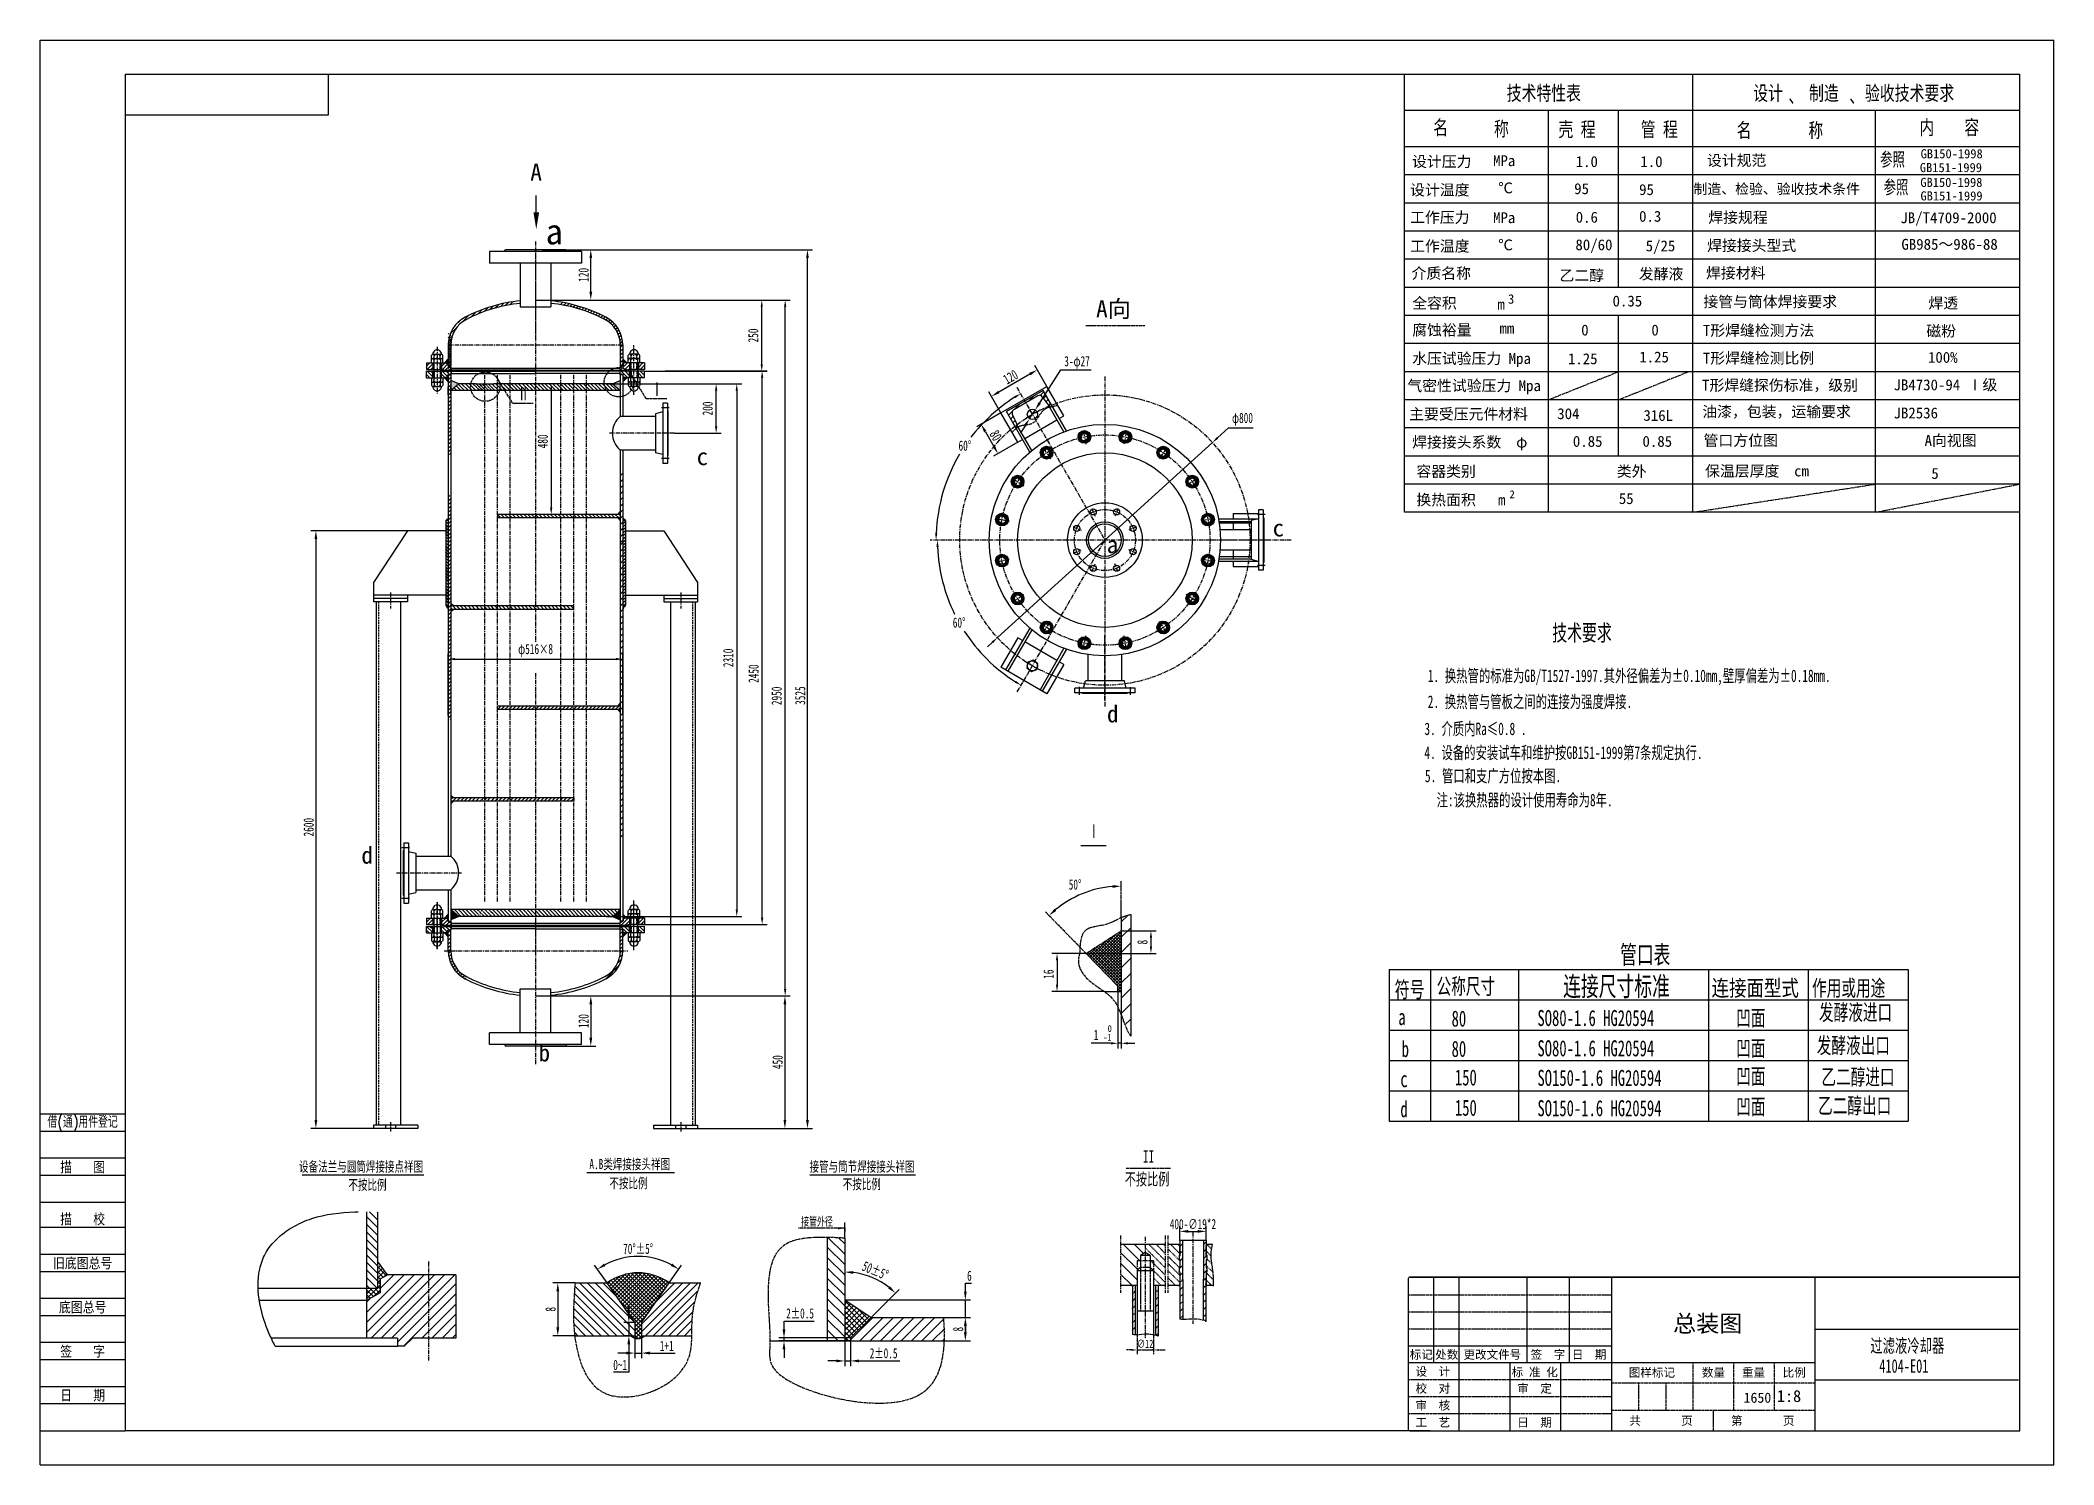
# Model space of a CAD drawing. Extents: x -3808 to -3214, y -2051 to -1631.
import ezdxf
from ezdxf.enums import TextEntityAlignment as Align

# ---------------------------------------------------------------- set-up
doc = ezdxf.new("R2010")
doc.units = 0
doc.header["$MEASUREMENT"] = 0
for name, pattern in [('ACAD_ISO02W100', [15, 12, -3]), ('CENTER', [2, 1.25, -0.25, 0.25, -0.25]), ('CENTER2', [1.125, 0.75, -0.125, 0.125, -0.125]), ('DASHED', [0.75, 0.5, -0.25])]:
    doc.linetypes.add(name, pattern=pattern)
doc.layers.get('0').update_dxf_attribs({"linetype": 'CONTINUOUS'})
doc.layers.get('DEFPOINTS').update_dxf_attribs({"linetype": 'CONTINUOUS'})
for name, color, linetype in [('1', 1, 'CENTER2'), ('3', 5, 'CENTER'), ('4', 4, 'CONTINUOUS'), ('BORDER', 2, 'ACAD_ISO02W100')]:
    doc.layers.add(name, color=color, linetype=linetype)
doc.styles.add('HZ', font='txt.shx', dxfattribs={"bigfont": 'hztxt.shx'})
doc.styles.get("Standard").update_dxf_attribs({"font": 'SimSun.ttf', "width": 0.67})
doc.styles.add('STYLE1', font='SimSun.ttf', dxfattribs={"width": 0.67})
doc.styles.add('STYLE2', font='SimSun.ttf', dxfattribs={"height": 3.5})
doc.styles.add('STYLE3', font='SimSun.ttf', dxfattribs={"width": 0.75, "height": 3.5})
doc.dimstyles.get("Standard").update_dxf_attribs({"dimscale": 7, "dimtxt": 3, "dimasz": 2, "dimexe": 1.5, "dimexo": 0, "dimgap": 1, "dimtad": 2, "dimtih": 1, "dimtoh": 1, "dimdec": 1, "dimdsep": 46, "dimtxsty": 'STYLE1', "dimcen": 0, "dimclrd": 4, "dimclre": 4, "dimclrt": 4, "dimadec": 0, "dimazin": 0, "dimtfac": 1, "dimtdec": 4, "dimtmove": 0, "dimatfit": 0, "dimfxl": 0, "dimtolj": 1, "dimarcsym": 0})
doc.dimstyles.new('STANDARD$0', dxfattribs={"dimscale": 8, "dimtxt": 3, "dimasz": 2, "dimexe": 1.5, "dimexo": 0, "dimgap": 1, "dimtad": 1, "dimdec": 1, "dimdsep": 46, "dimtxsty": 'STYLE1', "dimcen": 0, "dimclrd": 4, "dimclre": 4, "dimclrt": 4, "dimadec": 0, "dimazin": 0, "dimtfac": 1, "dimtdec": 4, "dimtmove": 0, "dimatfit": 0, "dimfxl": 0, "dimtolj": 1, "dimtzin": 0, "dimarcsym": 0})
doc.dimstyles.new('STANDARD$3', dxfattribs={"dimtxt": 3, "dimasz": 2.5, "dimexe": 1.25, "dimexo": 0.625, "dimtad": 1, "dimdec": 0, "dimlfac": 2.5, "dimdsep": 46, "dimlunit": 6, "dimtxsty": 'Standard', "dimcen": 2.5, "dimadec": 0, "dimazin": 0, "dimtfac": 1, "dimtdec": 4, "dimtmove": 0, "dimatfit": 0, "dimfxl": 0, "dimtolj": 1, "dimtzin": 0, "dimarcsym": 0})
pattern_1 = [(315, (-4088.3105, 1620.2958), (1.5909903, 1.5909903), [])]
pattern_2 = [(45, (-3844.4306, -2067.9234), (-0.561266, 0.561266), [])]
pattern_3 = [(135, (-3844.4306, -2067.9234), (-0.561266, -0.561266), [])]
pattern_4 = [(45, (-3822.14995, -2050.26454), (-0.561266, 0.561266), [])]
pattern_5 = [(45, (-3822.15, -2050.2645), (-0.8980256, 0.8980256), [])]

msp = doc.modelspace()

# ---------------------------------------------------------------- texts
for s, height, width, p in [('技术特性表', 4.284, 0.75, (-3375.823, -1648.753)), ('设计', 4.284, 0.75, (-3303.102, -1648.768)), ('制造', 4.284, 0.75, (-3286.61, -1648.768)), ('验收技术要求', 4.284, 0.75, (-3270.119, -1648.768)), ('、', 4.284, 0.75, (-3292.705, -1649.485)), ('、', 4.284, 0.75, (-3274.779, -1649.485)), ('名', 4.284, 0.75, (-3397.492, -1658.928)), ('称', 4.284, 0.75, (-3379.567, -1659.286)), ('壳 程', 4.284, 0.75, (-3360.551, -1659.443)), ('管 程', 4.284, 0.75, (-3336.28, -1659.443)), ('名', 4.284, 0.75, (-3307.977, -1659.717)), ('称', 4.284, 0.75, (-3286.825, -1659.717)), ('内', 4.284, 0.75, (-3254.079, -1658.858)), ('容', 4.284, 0.75, (-3240.814, -1658.858)), ('设备法兰与圆筒焊接接点祥图', 3, 0.67, (-3732.091, -1964.645)), ('A.B类焊接接头祥图', 3, 0.67, (-3646.443, -1963.9)), ('不按比例', 3, 0.67, (-3640.553, -1969.521)), ('接管与筒节焊接接头祥图', 3, 0.67, (-3581.498, -1964.645)), ('不按比例', 3, 0.67, (-3717.536, -1969.992)), ('不按比例', 3, 0.67, (-3571.705, -1969.792)), ('过滤液冷却器', 4, 0.667, (-3268.559, -2017.966)), ('4104-E01', 4, 0.667, (-3265.922, -2023.936))]:
    msp.add_text(s, height=height, dxfattribs=dict(width=width)).set_placement(p)
for s, height, p in [('GB150-1998', 2.6932, (-3253.706, -1665.85)), ('设计压力', 3.213, (-3403.745, -1668.399)), ('MPa', 3.213, (-3379.85, -1668.155)), ('1.0', 3.213, (-3355.466, -1668.419)), ('1.0', 3.213, (-3336.388, -1668.419)), ('设计规范', 3.213, (-3316.755, -1668.061)), ('GB151-1999', 2.6932, (-3253.93, -1669.922)), ('设计温度', 3.213, (-3404.325, -1676.777)), ('℃', 3.213, (-3378.334, -1676.167)), ('95', 3.213, (-3355.909, -1676.403)), ('95', 3.213, (-3336.763, -1676.677)), ('制造、检验、验收技术条件', 3, (-3320.706, -1676.361)), ('GB150-1998', 2.6932, (-3253.793, -1674.29)), ('GB151-1999', 2.6932, (-3253.754, -1678.273)), ('工作压力', 3.213, (-3404.325, -1684.865)), ('MPa', 3.213, (-3379.85, -1684.963)), ('0.6', 3.213, (-3355.466, -1684.822)), ('0.3', 3.213, (-3336.774, -1684.556)), ('焊接规程', 3.213, (-3316.351, -1684.864)), ('JB/T4709-2000', 3.213, (-3259.689, -1684.974)), ('工作温度', 3.213, (-3404.325, -1693.358)), ('℃', 3.213, (-3378.334, -1692.975)), ('80/60', 3.213, (-3355.551, -1692.954)), ('5/25', 3.213, (-3334.824, -1693.269)), ('焊接接头型式', 3.213, (-3316.709, -1693.165)), ('GB985～986-88', 3.213, (-3259.376, -1692.807)), ('介质名称', 3.213, (-3403.894, -1701.336)), ('乙二醇', 3.213, (-3360.254, -1701.977)), ('发酵液', 3.213, (-3336.848, -1701.533)), ('焊接材料', 3.213, (-3317.022, -1701.263)), ('全容积', 3.213, (-3403.715, -1710.157)), ('m', 3.213, (-3378.573, -1710.515)), ('3', 2.779, (-3375.464, -1708.716)), ('0.35', 3.213, (-3344.59, -1709.533)), ('接管与筒体焊接要求', 3.213, (-3317.803, -1709.72)), ('焊透', 3.213, (-3251.413, -1710.118)), ('腐蚀裕量', 3.213, (-3403.693, -1718.079)), ('mm', 3.213, (-3377.955, -1717.564)), ('0', 3.213, (-3353.837, -1718.095)), ('0', 3.213, (-3333.148, -1718.095)), ('T形焊缝检测方法', 3.213, (-3317.96, -1718.193)), ('磁粉', 3.213, (-3252.027, -1718.377)), ('水压试验压力 Mpa', 3.213, (-3403.715, -1726.474)), ('1.25', 3.213, (-3357.764, -1726.557)), ('1.25', 3.213, (-3336.711, -1726.044)), ('T形焊缝检测比例', 3.213, (-3317.96, -1726.362)), ('100%', 3.213, (-3251.545, -1726.133)), ('气密性试验压力 Mpa', 3.213, (-3405.15, -1734.497)), ('T形焊缝探伤标准，级别', 3.213, (-3318.195, -1734.362)), ('JB4730-94 Ⅰ级', 3.213, (-3261.701, -1734.253)), ('主要受压元件材料', 3.213, (-3404.608, -1742.857)), ('304', 3.213, (-3360.907, -1742.755)), ('316L', 3.213, (-3335.49, -1743.268)), ('油漆，包装，运输要求', 3.213, (-3318.124, -1742.148)), ('JB2536', 3.213, (-3261.701, -1742.54)), ('焊接接头系数\u3000φ', 3.213, (-3403.715, -1751.126)), ('0.85', 3.213, (-3356.302, -1750.91)), ('0.85', 3.213, (-3335.762, -1750.91)), ('管口方位图', 3.213, (-3317.739, -1750.637)), ('A向视图', 3.213, (-3252.534, -1750.637)), ('c', 5, (-3614.81, -1756.315)), ('容器类别', 3.213, (-3402.468, -1759.746)), ('类外', 3.213, (-3343.333, -1759.718)), ('保温层厚度  cm', 3.213, (-3317.301, -1759.644)), ('5', 3.213, (-3250.546, -1760.376)), ('2', 2.35, (-3375.03, -1766.087)), ('换热面积   m', 3.213, (-3402.468, -1768.149)), ('55', 3.213, (-3342.751, -1767.785)), ('c', 5, (-3444.891, -1777.331)), ('a', 5, (-3493.819, -1782.249)), ('d', 5, (-3493.755, -1832.17)), ('d', 5, (-3713.717, -1873.821))]:
    msp.add_text(s, height=height).set_placement(p)
at = {"color": 7}
for s, height, p in [('A', 5, (-3663.857, -1672.39)), ('a', 7.5, (-3659.356, -1691.211)), ('A向', 5, (-3496.949, -1712.7)), ('b', 5, (-3661.431, -1932.124))]:
    msp.add_text(s, height=height, dxfattribs=at).set_placement(p)
for s, height, style, p in [('总装图', 5, 'STYLE3', (-3326.753, -2011.899)), ('标记', 2.5, 'STYLE2', (-3404.423, -2019.836)), ('处数', 2.5, 'STYLE2', (-3396.923, -2019.836)), ('更改文件号', 2.5, 'STYLE2', (-3388.583, -2019.836)), (' 签  字', 2.5, 'STYLE2', (-3370.457, -2019.836)), ('日  期', 2.5, 'STYLE2', (-3356.614, -2019.836)), ('设  计', 2.5, 'STYLE2', (-3402.717, -2024.836)), ('标 准 化', 2.5, 'STYLE2', (-3374.367, -2025.018)), ('图样标记', 2.5, 'STYLE2', (-3339.804, -2025.137)), ('数量', 2.5, 'STYLE2', (-3318.236, -2025.137)), ('重量', 2.5, 'STYLE2', (-3306.416, -2025.137)), ('比例', 2.5, 'STYLE2', (-3294.416, -2025.137)), ('校  对', 2.5, 'STYLE2', (-3402.717, -2029.836)), ('审  定', 2.5, 'STYLE2', (-3372.717, -2029.836)), ('1650', 3, 'STYLE3', (-3305.944, -2032.789)), ('1:8', 3.5, 'STYLE3', (-3296.101, -2032.56)), ('工  艺', 2.5, 'STYLE2', (-3402.717, -2039.836)), ('审  核', 2.5, 'STYLE2', (-3402.717, -2034.836)), ('日  期', 2.5, 'STYLE2', (-3372.717, -2039.836)), ('共       页', 2.5, 'STYLE2', (-3339.652, -2039.336)), ('第       页', 2.5, 'STYLE2', (-3309.652, -2039.336))]:
    msp.add_text(s, height=height, dxfattribs=dict(style=style)).set_placement(p)
at = {"char_height": 4, "attachment_point": 1}
for s, insert, width in [('参照', (-3265.651, -1664.14), 49.808), ('参照', (-3264.624, -1672.351), 49.808), ('Ⅱ', (-3667.736, -1733.199), 36.0518), ('Ⅰ', (-3628.325, -1731.892), 36.0518), ('Ⅰ', (-3499.468, -1862.234), 36.0518)]:
    msp.add_mtext(s, dxfattribs=dict(at, insert=insert, width=width))
at = {"layer": '1'}
for s, height, width, p in [('-1', 2, 0.75, (-3494.848, -1926.03)), (' 0', 2, 0.75, (-3494.765, -1923.449)), ('II', 3.612, 0.67, (-3483.113, -1961.941)), ('不按比例', 3.6, 0.67, (-3488.494, -1968.641)), ('接管外径', 2.498, 0.67, (-3583.966, -1980.602))]:
    msp.add_text(s, height=height, dxfattribs=dict(at, width=width)).set_placement(p)
at = {"layer": '1', "insert": (-3482.499, -2015.392), "char_height": 2.412, "attachment_point": 5}
msp.add_mtext('\\A1;{∅12}', dxfattribs=at)
at = {"layer": '4', "width": 0.67}
for s, height, p in [('技术要求', 4.8, (-3362.377, -1808.129)), ('1. 换热管的标准为GB/T1527-1997.其外径偏差为%%P0.10mm,壁厚偏差为%%P0.18mm.', 3.66795, (-3399.099, -1820.261)), ('2. 换热管与管板之间的连接为强度焊接. ', 3.66795, (-3399.11, -1827.891)), ('3. 介质内Ra≤0.8 .', 3.66795, (-3400.094, -1835.896)), ('4. 设备的安装试车和维护按GB151-1999第7条规定执行.', 3.66795, (-3400.094, -1842.926)), ('5. 管口和支广方位按本图.', 3.66795, (-3399.948, -1849.791)), ('注:该换热器的设计使用寿命为8年.', 3.66795, (-3396.508, -1856.89)), ('管口表', 5.4, (-3342.358, -1903.357)), ('连接尺寸标准', 5.7409, (-3359.17, -1912.862)), ('公称尺寸', 4.725, (-3396.508, -1912.346)), ('作用或用途', 4.725, (-3285.734, -1912.862)), ('a', 4.725, (-3407.801, -1921.407)), ('80', 4.725, (-3392.075, -1921.867)), ('SO80-1.6 HG20594', 4.725, (-3366.757, -1921.696)), ('凹面', 4.725, (-3308.105, -1921.699)), ('发酵液进口', 4.725, (-3283.7, -1920.01)), ('发酵液出口', 4.725, (-3284.351, -1929.782)), ('b', 4.725, (-3406.804, -1930.857)), ('80', 4.725, (-3392.075, -1930.797)), ('SO80-1.6 HG20594', 4.725, (-3366.757, -1930.627)), ('凹面', 4.725, (-3308.105, -1930.629)), ('c', 4.725, (-3407.192, -1939.721)), ('150', 4.725, (-3391.097, -1939.22)), ('SO150-1.6 HG20594', 4.725, (-3366.757, -1939.356)), ('凹面', 4.725, (-3308.105, -1938.894)), ('乙二醇进口', 4.725, (-3282.978, -1939.064)), ('乙二醇出口', 4.725, (-3283.956, -1947.533)), ('d', 4.725, (-3407.192, -1948.585)), ('150', 4.725, (-3391.097, -1948.15)), ('SO150-1.6 HG20594', 4.725, (-3366.757, -1948.286)), ('凹面', 4.725, (-3308.105, -1947.825))]:
    msp.add_text(s, height=height, dxfattribs=at).set_placement(p)
at = {"layer": '4', "width": 0.677053}
msp.add_text('符号', height=4.725, rotation=359.837398, dxfattribs=at).set_placement((-3408.887, -1913.299), (-3400.072, -1913.324), align=Align.FIT)
at = {"layer": '4', "width": 0.773173}
msp.add_text('连接面型式', height=4.725, dxfattribs=at).set_placement((-3315.371, -1912.862), (-3289.636, -1912.862), align=Align.FIT)
at = {"layer": 'BORDER', "color": 1, "linetype": 'Continuous', "style": 'HZ', "width": 0.790251}
msp.add_text('借(通)用件登记', height=3.5, dxfattribs=at).set_placement((-3795.941, -1950.205), align=Align.MIDDLE)
at = {"layer": 'BORDER', "color": 1, "linetype": 'Continuous', "style": 'HZ'}
for s, p in [('描  图', (-3795.941, -1963.205)), ('描  校', (-3795.941, -1978.548)), ('旧底图总号', (-3795.941, -1991.548)), ('底图总号', (-3795.941, -2004.548)), ('签  字', (-3795.941, -2017.548)), ('日  期', (-3795.941, -2030.548))]:
    msp.add_text(s, height=3.5, dxfattribs=at).set_placement(p, align=Align.MIDDLE)

# ---------------------------------------------------------------- blocks, each defined once
blk = doc.blocks.new('*X6')
at = {"color": 0}
for p, q in [((8041, 1146.7), (8057.1, 1162.8)), ((8064.6, 1143.8), (8080.9, 1160.1)), ((8080.9, 1160.1), (8082.2, 1161.3)), ((8093.6, 1146.3), (8095.9, 1148.6)), ((8095.9, 1148.6), (8111, 1163.6)), ((8117.6, 1143.8), (8125.9, 1152.1)), ((8125.9, 1152.1), (8140.9, 1167.1)), ((8140.9, 1167.1), (8141.6, 1167.8)), ((8144.2, 1143.8), (8170.1, 1169.7)), ((8170.7, 1143.8), (8190.9, 1164)), ((8040.9, 1014), (8073.7, 1046.8)), ((8040.9, 1040.5), (8047.2, 1046.8)), ((8056.2, 1002.8), (8100.2, 1046.8)), ((8082.7, 1002.8), (8125.9, 1046)), ((8109.2, 1002.8), (8153.2, 1046.8)), ((8135.7, 1002.8), (8179.7, 1046.8)), ((8040.9, 987.5), (8046.2, 992.8)), ((8040.9, 961), (8072.7, 992.8)), ((8040.9, 934.5), (8099.2, 992.8)), ((8053.4, 920.5), (8125.7, 992.8)), ((8109.9, 950.5), (8152.3, 992.8)), ((8136.5, 950.5), (8178.8, 992.8)), ((8162.3, 1002.8), (8190.9, 1031.5)), ((8163, 950.5), (8190.9, 978.4)), ((8188.8, 1002.8), (8190.9, 1004.9)), ((8097.9, 938.5), (8100.9, 941.5)), ((8100.9, 941.5), (8109.9, 950.5)), ((8124.5, 938.5), (8136.5, 950.5)), ((8189.5, 950.5), (8190.9, 951.9))]:
    blk.add_line(p, q, dxfattribs=at)
blk = doc.blocks.new('*D80')
at = {"color": 4, "linetype": 'ByBlock'}
for p, q in [((-3472.29, -1984.92), (-3472.29, -1980.74)), ((-3469.79, -1982.24), (-3466.99, -1982.24)), ((-3464.49, -1984.92), (-3464.49, -1980.74))]:
    blk.add_line(p, q, dxfattribs=at)
for points in [[(-3469.79, -1981.83), (-3469.79, -1982.66), (-3472.29, -1982.24)], [(-3466.99, -1981.83), (-3466.99, -1982.66), (-3464.49, -1982.24)]]:
    blk.add_solid(points, dxfattribs=at)
at = {"layer": 'DEFPOINTS', "color": 0, "linetype": 'ByBlock'}
for p in [(-3464.49, -1982.24), (-3472.29, -1984.92), (-3464.49, -1984.92)]:
    blk.add_point(p, dxfattribs=at)
at = {"color": 4, "linetype": 'ByBlock', "insert": (-3468.39, -1980.12), "char_height": 3, "attachment_point": 5, "style": 'STYLE1'}
blk.add_mtext('\\A1;400-∅19*2', dxfattribs=at)
blk = doc.blocks.new('*X5')
at = {"color": 0}
for p, q in [((8216.7, 958), (8206.7, 968)), ((8243.2, 958), (8233.2, 968)), ((8269.8, 958), (8259.8, 968)), ((8296.3, 958), (8286.3, 968)), ((8322.8, 958), (8312.8, 968)), ((8349.3, 958), (8339.3, 968)), ((8374.5, 959.3), (8365.8, 968)), ((8195.7, 873), (8190.9, 877.7)), ((8222.2, 873), (8212.2, 883)), ((8248.7, 873), (8238.7, 883)), ((8275.2, 873), (8265.2, 883)), ((8301.7, 873), (8291.7, 883)), ((8328.2, 873), (8318.2, 883)), ((8354.8, 873), (8344.8, 883)), ((8371.6, 882.7), (8371.3, 883))]:
    blk.add_line(p, q, dxfattribs=at)
blk = doc.blocks.new('*X4')
at = {"color": 0}
for p, q in [((8040.9, 1133.8), (8030.9, 1143.8)), ((8067.4, 1133.8), (8057.4, 1143.8)), ((8093.9, 1133.8), (8081.4, 1146.3)), ((8120.5, 1133.8), (8110.5, 1143.8)), ((8147, 1133.8), (8134.5, 1146.3)), ((8174.5, 1132.8), (8163.5, 1143.8)), ((8201, 1132.8), (8191, 1142.8)), ((8227.5, 1132.8), (8217.5, 1142.8)), ((8254, 1132.8), (8244, 1142.8)), ((8280.6, 1132.8), (8270.6, 1142.8)), ((8307.1, 1132.8), (8297.1, 1142.8)), ((8048.4, 1046.8), (8038.4, 1056.8)), ((8067.9, 1053.8), (8064.9, 1056.8)), ((8074.9, 1046.8), (8067.9, 1053.8)), ((8101.4, 1046.8), (8091.4, 1056.8)), ((8130.4, 1044.3), (8117.9, 1056.8)), ((8154.4, 1046.8), (8144.4, 1056.8)), ((8179.9, 1047.8), (8169.9, 1057.8)), ((8206.5, 1047.8), (8196.5, 1057.8)), ((8233, 1047.8), (8223, 1057.8)), ((8259.5, 1047.8), (8249.5, 1057.8)), ((8286, 1047.8), (8276, 1057.8)), ((8312.5, 1047.8), (8302.5, 1057.8))]:
    blk.add_line(p, q, dxfattribs=at)
blk = doc.blocks.new('*D83')
at = {"color": 4, "linetype": 'ByBlock'}
for p, q in [((-3660.35, -1692.79), (-3644.53, -1692.79)), ((-3646.03, -1705.14), (-3646.03, -1695.29)), ((-3662.32, -1707.64), (-3644.53, -1707.64))]:
    blk.add_line(p, q, dxfattribs=at)
for points in [[(-3646.44, -1695.29), (-3645.61, -1695.29), (-3646.03, -1692.79)], [(-3646.44, -1705.14), (-3645.61, -1705.14), (-3646.03, -1707.64)]]:
    blk.add_solid(points, dxfattribs=at)
at = {"layer": 'DEFPOINTS', "color": 0, "linetype": 'ByBlock'}
for p in [(-3660.35, -1692.79), (-3646.03, -1692.79), (-3662.32, -1707.64)]:
    blk.add_point(p, dxfattribs=at)
at = {"color": 4, "linetype": 'ByBlock', "insert": (-3648.15, -1700.21), "char_height": 3, "attachment_point": 5, "rotation": 90, "style": 'STYLE1'}
blk.add_mtext('\\A1;120', dxfattribs=at)
blk = doc.blocks.new('*D84')
at = {"color": 4, "linetype": 'ByBlock'}
for p, q in [((-3657.51, -1732.34), (-3659.2, -1732.34)), ((-3657.7, -1734.34), (-3657.7, -1768.87)), ((-3655.63, -1770.87), (-3659.2, -1770.87))]:
    blk.add_line(p, q, dxfattribs=at)
for points in [[(-3658.04, -1734.34), (-3657.37, -1734.34), (-3657.7, -1732.34)], [(-3658.04, -1768.87), (-3657.37, -1768.87), (-3657.7, -1770.87)]]:
    blk.add_solid(points, dxfattribs=at)
at = {"layer": 'DEFPOINTS', "color": 0, "linetype": 'ByBlock'}
for p in [(-3657.51, -1732.34), (-3657.7, -1770.87), (-3655.63, -1770.87)]:
    blk.add_point(p, dxfattribs=at)
at = {"color": 4, "linetype": 'ByBlock', "insert": (-3660.2, -1749.3), "char_height": 3, "attachment_point": 5, "rotation": 90, "style": 'STYLE1'}
blk.add_mtext('\\A1;480', dxfattribs=at)
blk = doc.blocks.new('*D85')
at = {"color": 4, "linetype": 'ByBlock'}
for p, q in [((-3688.07, -1830.11), (-3688.07, -1812)), ((-3686.07, -1813.5), (-3638.57, -1813.5)), ((-3636.57, -1830.01), (-3636.57, -1812))]:
    blk.add_line(p, q, dxfattribs=at)
for points in [[(-3686.07, -1813.17), (-3686.07, -1813.84), (-3688.07, -1813.5)], [(-3638.57, -1813.17), (-3638.57, -1813.84), (-3636.57, -1813.5)]]:
    blk.add_solid(points, dxfattribs=at)
at = {"layer": 'DEFPOINTS', "color": 0, "linetype": 'ByBlock'}
for p in [(-3636.57, -1813.5), (-3688.07, -1830.11), (-3636.57, -1830.01)]:
    blk.add_point(p, dxfattribs=at)
at = {"color": 4, "linetype": 'ByBlock', "insert": (-3662.32, -1810.94), "char_height": 3, "attachment_point": 5, "style": 'STYLE1'}
blk.add_mtext('\\A1;φ516×8', dxfattribs=at)
blk = doc.blocks.new('*D86')
at = {"color": 4, "linetype": 'ByBlock'}
for p, q in [((-3662.32, -1707.64), (-3594.09, -1707.64)), ((-3595.59, -1726.63), (-3595.59, -1709.64)), ((-3630.37, -1728.63), (-3594.09, -1728.63))]:
    blk.add_line(p, q, dxfattribs=at)
for points in [[(-3595.93, -1709.64), (-3595.26, -1709.64), (-3595.59, -1707.64)], [(-3595.93, -1726.63), (-3595.26, -1726.63), (-3595.59, -1728.63)]]:
    blk.add_solid(points, dxfattribs=at)
at = {"layer": 'DEFPOINTS', "color": 0, "linetype": 'ByBlock'}
for p in [(-3662.32, -1707.64), (-3595.59, -1707.64), (-3630.37, -1728.63)]:
    blk.add_point(p, dxfattribs=at)
at = {"color": 4, "linetype": 'ByBlock', "insert": (-3598.09, -1718.09), "char_height": 3, "attachment_point": 5, "rotation": 90, "style": 'STYLE1'}
blk.add_mtext('\\A1;250', dxfattribs=at)
blk = doc.blocks.new('*D87')
at = {"color": 4, "linetype": 'ByBlock'}
for p, q in [((-3662.32, -1912.81), (-3587.26, -1912.81)), ((-3588.76, -1915.31), (-3588.76, -1949.39)), ((-3627.57, -1951.89), (-3587.26, -1951.89))]:
    blk.add_line(p, q, dxfattribs=at)
for points in [[(-3589.18, -1915.31), (-3588.35, -1915.31), (-3588.76, -1912.81)], [(-3589.18, -1949.39), (-3588.35, -1949.39), (-3588.76, -1951.89)]]:
    blk.add_solid(points, dxfattribs=at)
at = {"layer": 'DEFPOINTS', "color": 0, "linetype": 'ByBlock'}
for p in [(-3662.32, -1912.81), (-3627.57, -1951.89), (-3588.76, -1951.89)]:
    blk.add_point(p, dxfattribs=at)
at = {"color": 4, "linetype": 'ByBlock', "insert": (-3590.89, -1932.35), "char_height": 3, "attachment_point": 5, "rotation": 90, "style": 'STYLE1'}
blk.add_mtext('\\A1;450', dxfattribs=at)
blk = doc.blocks.new('*D88')
at = {"color": 4, "linetype": 'ByBlock'}
for p, q in [((-3700.13, -1775.64), (-3728.63, -1775.64)), ((-3727.13, -1778.14), (-3727.13, -1949.39)), ((-3700.13, -1951.89), (-3728.63, -1951.89))]:
    blk.add_line(p, q, dxfattribs=at)
for points in [[(-3727.54, -1778.14), (-3726.71, -1778.14), (-3727.13, -1775.64)], [(-3727.54, -1949.39), (-3726.71, -1949.39), (-3727.13, -1951.89)]]:
    blk.add_solid(points, dxfattribs=at)
at = {"layer": 'DEFPOINTS', "color": 0, "linetype": 'ByBlock'}
for p in [(-3700.13, -1775.64), (-3727.13, -1951.89), (-3700.13, -1951.89)]:
    blk.add_point(p, dxfattribs=at)
at = {"color": 4, "linetype": 'ByBlock', "insert": (-3729.25, -1863.07), "char_height": 3, "attachment_point": 5, "rotation": 90, "style": 'STYLE1'}
blk.add_mtext('\\A1;2600', dxfattribs=at)
blk = doc.blocks.new('*D89')
at = {"color": 4, "linetype": 'ByBlock'}
for p, q in [((-3541.92, -2007.65), (-3534.03, -2007.65)), ((-3535.53, -2012.04), (-3535.53, -2010.15)), ((-3541.73, -2014.54), (-3534.03, -2014.54))]:
    blk.add_line(p, q, dxfattribs=at)
for points in [[(-3535.94, -2010.15), (-3535.11, -2010.15), (-3535.53, -2007.65)], [(-3535.94, -2012.04), (-3535.11, -2012.04), (-3535.53, -2014.54)]]:
    blk.add_solid(points, dxfattribs=at)
at = {"layer": 'DEFPOINTS', "color": 0, "linetype": 'ByBlock'}
for p in [(-3541.92, -2007.65), (-3535.53, -2007.65), (-3541.73, -2014.54)]:
    blk.add_point(p, dxfattribs=at)
at = {"color": 4, "linetype": 'ByBlock', "insert": (-3537.65, -2011.1), "char_height": 3, "attachment_point": 5, "rotation": 90, "style": 'STYLE1'}
blk.add_mtext('\\A1;8', dxfattribs=at)
blk = doc.blocks.new('*D90')
at = {"color": 4, "linetype": 'ByBlock'}
for p, q in [((-3535.53, -1999.98), (-3535.53, -1997.48)), ((-3535.53, -1997.48), (-3533.76, -1997.48)), ((-3571.12, -2002.48), (-3534.03, -2002.48)), ((-3562.82, -2007.65), (-3534.03, -2007.65)), ((-3535.53, -2007.65), (-3535.53, -2002.48)), ((-3535.53, -2010.15), (-3535.53, -2012.65))]:
    blk.add_line(p, q, dxfattribs=at)
for points in [[(-3535.94, -1999.98), (-3535.11, -1999.98), (-3535.53, -2002.48)], [(-3535.94, -2010.15), (-3535.11, -2010.15), (-3535.53, -2007.65)]]:
    blk.add_solid(points, dxfattribs=at)
at = {"layer": 'DEFPOINTS', "color": 0, "linetype": 'ByBlock'}
for p in [(-3571.12, -2002.48), (-3562.82, -2007.65), (-3535.53, -2002.48)]:
    blk.add_point(p, dxfattribs=at)
at = {"color": 4, "linetype": 'ByBlock', "insert": (-3534.33, -1995.35), "char_height": 3, "attachment_point": 5, "style": 'STYLE1'}
blk.add_mtext('\\A1;6', dxfattribs=at)
blk = doc.blocks.new('*D91')
at = {"color": 4, "linetype": 'ByBlock'}
for start, end in [(122.30059, 142.49426), (149.43833, 177.69941)]:
    blk.add_arc((-3494.35, -1778.41), 49.81, start, end, dxfattribs=at)
for points in [[(-3521.14, -1736.02), (-3520.8, -1736.59), (-3519.26, -1735.27)], [(-3543.79, -1776.42), (-3544.46, -1776.41), (-3544.17, -1778.41)]]:
    blk.add_solid(points, dxfattribs=at)
at = {"layer": 'DEFPOINTS', "color": 0, "linetype": 'ByBlock'}
for p in [(-3520.37, -1733.35), (-3541.16, -1761.38), (-3545.9, -1778.41), (-3494.35, -1778.41), (-3439.41, -1778.41)]:
    blk.add_point(p, dxfattribs=at)
at = {"color": 4, "linetype": 'ByBlock', "insert": (-3535.67, -1750.59), "char_height": 3, "attachment_point": 5, "style": 'STYLE1'}
blk.add_mtext('\\A1;60°', dxfattribs=at)
blk = doc.blocks.new('*D92')
at = {"color": 4, "linetype": 'ByBlock'}
for start, end in [(182.31857, 206.23988), (212.90789, 237.68143)]:
    blk.add_arc((-3494.35, -1778.41), 49.43, start, end, dxfattribs=at)
for points in [[(-3544.07, -1780.42), (-3543.41, -1780.41), (-3543.78, -1778.41)], [(-3520.61, -1819.9), (-3520.95, -1820.47), (-3519.07, -1821.22)]]:
    blk.add_solid(points, dxfattribs=at)
at = {"layer": 'DEFPOINTS', "color": 0, "linetype": 'ByBlock'}
for p in [(-3545.9, -1778.41), (-3494.35, -1778.41), (-3439.41, -1778.41), (-3532.22, -1810.18), (-3520.22, -1823.21)]:
    blk.add_point(p, dxfattribs=at)
at = {"color": 4, "linetype": 'ByBlock', "insert": (-3537.36, -1802.77), "char_height": 3, "attachment_point": 5, "style": 'STYLE1'}
blk.add_mtext('\\A1;60°', dxfattribs=at)
blk = doc.blocks.new('*D93')
at = {"color": 4, "linetype": 'ByBlock'}
for p, q in [((-3599.64, -1707.64), (-3587.19, -1707.64)), ((-3588.69, -1910.81), (-3588.69, -1709.64)), ((-3600.34, -1912.81), (-3587.19, -1912.81))]:
    blk.add_line(p, q, dxfattribs=at)
for points in [[(-3589.02, -1709.64), (-3588.35, -1709.64), (-3588.69, -1707.64)], [(-3589.02, -1910.81), (-3588.35, -1910.81), (-3588.69, -1912.81)]]:
    blk.add_solid(points, dxfattribs=at)
at = {"layer": 'DEFPOINTS', "color": 0, "linetype": 'ByBlock'}
for p in [(-3599.64, -1707.64), (-3588.69, -1707.64), (-3600.34, -1912.81)]:
    blk.add_point(p, dxfattribs=at)
at = {"color": 4, "linetype": 'ByBlock', "insert": (-3591.19, -1824.35), "char_height": 3, "attachment_point": 5, "rotation": 90, "style": 'STYLE1'}
blk.add_mtext('\\A1;2950', dxfattribs=at)
blk = doc.blocks.new('*D94')
at = {"color": 4, "linetype": 'ByBlock'}
for p, q in [((-3644.53, -1692.79), (-3580.61, -1692.79)), ((-3582.11, -1949.39), (-3582.11, -1695.29)), ((-3590.02, -1951.89), (-3580.61, -1951.89))]:
    blk.add_line(p, q, dxfattribs=at)
for points in [[(-3582.52, -1695.29), (-3581.69, -1695.29), (-3582.11, -1692.79)], [(-3582.52, -1949.39), (-3581.69, -1949.39), (-3582.11, -1951.89)]]:
    blk.add_solid(points, dxfattribs=at)
at = {"layer": 'DEFPOINTS', "color": 0, "linetype": 'ByBlock'}
for p in [(-3644.53, -1692.79), (-3582.11, -1692.79), (-3590.02, -1951.89)]:
    blk.add_point(p, dxfattribs=at)
at = {"color": 4, "linetype": 'ByBlock', "insert": (-3584.23, -1824.28), "char_height": 3, "attachment_point": 5, "rotation": 90, "style": 'STYLE1'}
blk.add_mtext('\\A1;3525', dxfattribs=at)
blk = doc.blocks.new('*D95')
at = {"color": 4, "linetype": 'ByBlock'}
for p, q in [((-3624.12, -1728.54), (-3593.98, -1728.54)), ((-3595.48, -1889.79), (-3595.48, -1730.54)), ((-3630.15, -1891.79), (-3593.98, -1891.79))]:
    blk.add_line(p, q, dxfattribs=at)
for points in [[(-3595.81, -1730.54), (-3595.14, -1730.54), (-3595.48, -1728.54)], [(-3595.81, -1889.79), (-3595.14, -1889.79), (-3595.48, -1891.79)]]:
    blk.add_solid(points, dxfattribs=at)
at = {"layer": 'DEFPOINTS', "color": 0, "linetype": 'ByBlock'}
for p in [(-3624.12, -1728.54), (-3595.48, -1728.54), (-3630.15, -1891.79)]:
    blk.add_point(p, dxfattribs=at)
at = {"color": 4, "linetype": 'ByBlock', "insert": (-3597.98, -1817.8), "char_height": 3, "attachment_point": 5, "rotation": 90, "style": 'STYLE1'}
blk.add_mtext('\\A1;2450', dxfattribs=at)
blk = doc.blocks.new('*D96')
at = {"color": 4, "linetype": 'ByBlock'}
for p, q in [((-3633.03, -2011.75), (-3633.03, -2019.63)), ((-3631.08, -2011.88), (-3631.08, -2019.63)), ((-3635.53, -2018.13), (-3638.03, -2018.13)), ((-3633.03, -2018.13), (-3631.08, -2018.13)), ((-3628.58, -2018.13), (-3621.16, -2018.13))]:
    blk.add_line(p, q, dxfattribs=at)
for points in [[(-3635.53, -2017.71), (-3635.53, -2018.54), (-3633.03, -2018.13)], [(-3628.58, -2017.71), (-3628.58, -2018.54), (-3631.08, -2018.13)]]:
    blk.add_solid(points, dxfattribs=at)
at = {"layer": 'DEFPOINTS', "color": 0, "linetype": 'ByBlock'}
for p in [(-3633.03, -2011.75), (-3631.08, -2011.88), (-3631.08, -2018.13)]:
    blk.add_point(p, dxfattribs=at)
at = {"color": 4, "linetype": 'ByBlock', "insert": (-3623.62, -2016), "char_height": 3, "attachment_point": 5, "style": 'STYLE1'}
blk.add_mtext('\\A1;1+1', dxfattribs=at)
blk = doc.blocks.new('*D97')
at = {"color": 4, "linetype": 'ByBlock'}
for p, q in [((-3641.22, -1997.42), (-3644.89, -1992.18)), ((-3622.89, -1997.42), (-3619.22, -1992.18))]:
    blk.add_line(p, q, dxfattribs=at)
blk.add_arc((-3632.06, -2010.51), 20.88, 61.86411, 118.13589, dxfattribs=at)
for points in [[(-3641.69, -1992.45), (-3642.12, -1991.74), (-3644.03, -1993.41)], [(-3621.99, -1991.74), (-3622.43, -1992.45), (-3620.08, -1993.41)]]:
    blk.add_solid(points, dxfattribs=at)
at = {"layer": 'DEFPOINTS', "color": 0, "linetype": 'ByBlock'}
for p in [(-3627.83, -1990.06), (-3641.22, -1997.42), (-3622.89, -1997.42), (-3633.03, -2009.12), (-3631.08, -2009.12)]:
    blk.add_point(p, dxfattribs=at)
at = {"color": 4, "linetype": 'ByBlock', "insert": (-3632.06, -1987.4), "char_height": 3, "attachment_point": 5, "style": 'STYLE1'}
blk.add_mtext('\\A1;70°±5°', dxfattribs=at)
blk = doc.blocks.new('*D98')
at = {"color": 4, "linetype": 'ByBlock'}
for p, q in [((-3634.8, -2006.62), (-3634.8, -2004.12)), ((-3633.03, -2009.12), (-3636.3, -2009.12)), ((-3634.19, -2013.02), (-3636.3, -2013.02)), ((-3634.8, -2009.12), (-3634.8, -2013.02)), ((-3634.8, -2015.52), (-3634.8, -2023.77)), ((-3634.8, -2023.77), (-3639.29, -2023.77))]:
    blk.add_line(p, q, dxfattribs=at)
for points in [[(-3635.22, -2006.62), (-3634.38, -2006.62), (-3634.8, -2009.12)], [(-3635.22, -2015.52), (-3634.38, -2015.52), (-3634.8, -2013.02)]]:
    blk.add_solid(points, dxfattribs=at)
at = {"layer": 'DEFPOINTS', "color": 0, "linetype": 'ByBlock'}
for p in [(-3634.8, -2013.02), (-3634.19, -2013.02), (-3633.03, -2009.12)]:
    blk.add_point(p, dxfattribs=at)
at = {"color": 4, "linetype": 'ByBlock', "insert": (-3637.36, -2021.64), "char_height": 3, "attachment_point": 5, "style": 'STYLE1'}
blk.add_mtext('\\A1;{0~1}', dxfattribs=at)
blk = doc.blocks.new('*D99')
at = {"color": 4, "linetype": 'ByBlock'}
for p, q in [((-3650.64, -1997.42), (-3657.26, -1997.42)), ((-3655.76, -1999.92), (-3655.76, -2010.52)), ((-3650.77, -2013.02), (-3657.26, -2013.02))]:
    blk.add_line(p, q, dxfattribs=at)
for points in [[(-3656.18, -1999.92), (-3655.34, -1999.92), (-3655.76, -1997.42)], [(-3656.18, -2010.52), (-3655.34, -2010.52), (-3655.76, -2013.02)]]:
    blk.add_solid(points, dxfattribs=at)
at = {"layer": 'DEFPOINTS', "color": 0, "linetype": 'ByBlock'}
for p in [(-3650.64, -1997.42), (-3655.76, -2013.02), (-3650.77, -2013.02)]:
    blk.add_point(p, dxfattribs=at)
at = {"color": 4, "linetype": 'ByBlock', "insert": (-3657.89, -2005.22), "char_height": 3, "attachment_point": 5, "rotation": 90, "style": 'STYLE1'}
blk.add_mtext('\\A1;8', dxfattribs=at)
blk = doc.blocks.new('*D100')
at = {"color": 4, "linetype": 'ByBlock'}
for p, q in [((-3641.49, -1732.34), (-3601.47, -1732.34)), ((-3602.97, -1734.34), (-3602.97, -1887.37)), ((-3641.49, -1889.37), (-3601.47, -1889.37))]:
    blk.add_line(p, q, dxfattribs=at)
for points in [[(-3603.3, -1734.34), (-3602.63, -1734.34), (-3602.97, -1732.34)], [(-3603.3, -1887.37), (-3602.63, -1887.37), (-3602.97, -1889.37)]]:
    blk.add_solid(points, dxfattribs=at)
at = {"layer": 'DEFPOINTS', "color": 0, "linetype": 'ByBlock'}
for p in [(-3641.49, -1732.34), (-3641.49, -1889.37), (-3602.97, -1889.37)]:
    blk.add_point(p, dxfattribs=at)
at = {"color": 4, "linetype": 'ByBlock', "insert": (-3605.47, -1813.14), "char_height": 3, "attachment_point": 5, "rotation": 90, "style": 'STYLE1'}
blk.add_mtext('\\A1;2310', dxfattribs=at)
blk = doc.blocks.new('*D101')
at = {"color": 4, "linetype": 'ByBlock'}
for p, q in [((-3571.12, -2014.54), (-3571.12, -2021.95)), ((-3569.4, -2014.54), (-3569.4, -2021.95)), ((-3573.62, -2020.45), (-3576.12, -2020.45)), ((-3571.12, -2020.45), (-3569.4, -2020.45)), ((-3566.9, -2020.45), (-3554.89, -2020.45))]:
    blk.add_line(p, q, dxfattribs=at)
for points in [[(-3573.62, -2020.03), (-3573.62, -2020.86), (-3571.12, -2020.45)], [(-3566.9, -2020.03), (-3566.9, -2020.86), (-3569.4, -2020.45)]]:
    blk.add_solid(points, dxfattribs=at)
at = {"layer": 'DEFPOINTS', "color": 0, "linetype": 'ByBlock'}
for p in [(-3571.12, -2014.54), (-3569.4, -2014.54), (-3569.4, -2020.45)]:
    blk.add_point(p, dxfattribs=at)
at = {"color": 4, "linetype": 'ByBlock', "insert": (-3559.64, -2018.21), "char_height": 3, "attachment_point": 5, "style": 'STYLE1'}
blk.add_mtext('\\A1;2±0.5', dxfattribs=at)
blk = doc.blocks.new('*D102')
at = {"color": 4, "linetype": 'ByBlock'}
blk.add_line((-3563.36, -2007.65), (-3555.08, -1999.37), dxfattribs=at)
blk.add_arc((-3571.12, -2015.41), 21.18, 51.76766, 83.23234, dxfattribs=at)
for points in [[(-3568.65, -1994.79), (-3568.6, -1993.96), (-3571.12, -1994.23)], [(-3557.74, -1998.46), (-3558.29, -1999.08), (-3556.14, -2000.43)]]:
    blk.add_solid(points, dxfattribs=at)
at = {"layer": 'DEFPOINTS', "color": 0, "linetype": 'ByBlock'}
for p in [(-3571.12, -1984.25), (-3565.64, -1994.95), (-3563.36, -2007.65), (-3571.12, -2014.54), (-3569.4, -2013.68)]:
    blk.add_point(p, dxfattribs=at)
at = {"color": 4, "linetype": 'ByBlock', "insert": (-3562.1, -1993.8), "char_height": 3, "attachment_point": 5, "rotation": 337.33445, "style": 'STYLE1'}
blk.add_mtext('\\A1;50±5°', dxfattribs=at)
blk = doc.blocks.new('*D103')
at = {"color": 4, "linetype": 'ByBlock'}
for p, q in [((-3589.03, -2011.18), (-3589.03, -2008.68)), ((-3589.03, -2008.68), (-3580.16, -2008.68)), ((-3569.4, -2013.68), (-3590.53, -2013.68)), ((-3569.4, -2014.54), (-3590.53, -2014.54)), ((-3589.03, -2014.54), (-3589.03, -2013.68)), ((-3589.03, -2017.04), (-3589.03, -2019.54))]:
    blk.add_line(p, q, dxfattribs=at)
for points in [[(-3589.45, -2011.18), (-3588.62, -2011.18), (-3589.03, -2013.68)], [(-3589.45, -2017.04), (-3588.62, -2017.04), (-3589.03, -2014.54)]]:
    blk.add_solid(points, dxfattribs=at)
at = {"layer": 'DEFPOINTS', "color": 0, "linetype": 'ByBlock'}
for p in [(-3589.03, -2013.68), (-3569.4, -2013.68), (-3569.4, -2014.54)]:
    blk.add_point(p, dxfattribs=at)
at = {"color": 4, "linetype": 'ByBlock', "insert": (-3584.28, -2006.45), "char_height": 3, "attachment_point": 5, "style": 'STYLE1'}
blk.add_mtext('\\A1;2±0.5', dxfattribs=at)
blk = doc.blocks.new('*D104')
at = {"color": 4, "linetype": 'ByBlock'}
for p, q in [((-3461.17, -1748.3), (-3457.93, -1745.36)), ((-3457.93, -1745.36), (-3450.62, -1745.36)), ((-3526.06, -1807.18), (-3462.65, -1749.65)), ((-3527.54, -1808.53), (-3529.02, -1809.87))]:
    blk.add_line(p, q, dxfattribs=at)
for points in [[(-3461.39, -1748.05), (-3460.94, -1748.55), (-3462.65, -1749.65)], [(-3527.76, -1808.28), (-3527.32, -1808.77), (-3526.06, -1807.18)]]:
    blk.add_solid(points, dxfattribs=at)
at = {"layer": 'DEFPOINTS', "color": 0, "linetype": 'ByBlock'}
for p in [(-3462.65, -1749.65), (-3526.06, -1807.18)]:
    blk.add_point(p, dxfattribs=at)
at = {"color": 4, "linetype": 'ByBlock', "insert": (-3453.77, -1742.8), "char_height": 3, "attachment_point": 5, "style": 'STYLE1'}
blk.add_mtext('\\A1;φ800', dxfattribs=at)
blk = doc.blocks.new('*D105')
at = {"color": 4, "linetype": 'ByBlock'}
for p, q in [((-3489.56, -1880.77), (-3489.56, -1878.95)), ((-3510.62, -1889.36), (-3511.9, -1888.06))]:
    blk.add_line(p, q, dxfattribs=at)
blk.add_arc((-3489.56, -1910.9), 30.45, 94.70576, 129.66085, dxfattribs=at)
for points in [[(-3492.07, -1880.14), (-3492.04, -1880.97), (-3489.56, -1880.45)], [(-3508.71, -1887.77), (-3509.27, -1887.15), (-3510.85, -1889.13)]]:
    blk.add_solid(points, dxfattribs=at)
at = {"layer": 'DEFPOINTS', "color": 0, "linetype": 'ByBlock'}
for p in [(-3497.33, -1881.46), (-3489.56, -1880.77), (-3510.62, -1889.36), (-3489.56, -1889.7), (-3499.92, -1900.3)]:
    blk.add_point(p, dxfattribs=at)
at = {"color": 4, "linetype": 'ByBlock', "insert": (-3503.17, -1880), "char_height": 3, "attachment_point": 5, "style": 'STYLE1'}
blk.add_mtext('\\A1;50°', dxfattribs=at)
blk = doc.blocks.new('*D106')
at = {"color": 4, "linetype": 'ByBlock'}
for p, q in [((-3501.72, -1900.3), (-3509.98, -1900.3)), ((-3508.48, -1902.3), (-3508.48, -1909.54)), ((-3494.52, -1911.54), (-3509.98, -1911.54))]:
    blk.add_line(p, q, dxfattribs=at)
for points in [[(-3508.81, -1902.3), (-3508.15, -1902.3), (-3508.48, -1900.3)], [(-3508.81, -1909.54), (-3508.15, -1909.54), (-3508.48, -1911.54)]]:
    blk.add_solid(points, dxfattribs=at)
at = {"layer": 'DEFPOINTS', "color": 0, "linetype": 'ByBlock'}
for p in [(-3501.72, -1900.3), (-3508.48, -1911.54), (-3494.52, -1911.54)]:
    blk.add_point(p, dxfattribs=at)
at = {"color": 4, "linetype": 'ByBlock', "insert": (-3510.98, -1906.39), "char_height": 3, "attachment_point": 5, "rotation": 90, "style": 'STYLE1'}
blk.add_mtext('\\A1;16', dxfattribs=at)
blk = doc.blocks.new('*D107')
at = {"color": 4, "linetype": 'ByBlock'}
for p, q in [((-3489.56, -1893.64), (-3479.28, -1893.64)), ((-3499.99, -1900.3), (-3479.28, -1900.3)), ((-3480.78, -1895.64), (-3480.78, -1898.3))]:
    blk.add_line(p, q, dxfattribs=at)
for points in [[(-3481.11, -1895.64), (-3480.45, -1895.64), (-3480.78, -1893.64)], [(-3481.11, -1898.3), (-3480.45, -1898.3), (-3480.78, -1900.3)]]:
    blk.add_solid(points, dxfattribs=at)
at = {"layer": 'DEFPOINTS', "color": 0, "linetype": 'ByBlock'}
for p in [(-3489.56, -1893.64), (-3499.99, -1900.3), (-3480.78, -1900.3)]:
    blk.add_point(p, dxfattribs=at)
at = {"color": 4, "linetype": 'ByBlock', "insert": (-3483.28, -1896.97), "char_height": 3, "attachment_point": 5, "rotation": 90, "style": 'STYLE1'}
blk.add_mtext('\\A1;8', dxfattribs=at)
blk = doc.blocks.new('*D108')
at = {"color": 4, "linetype": 'ByBlock'}
for p, q in [((-3490.52, -1911.54), (-3490.52, -1928.29)), ((-3489.56, -1911.54), (-3489.56, -1928.29)), ((-3492.52, -1926.79), (-3498.38, -1926.79)), ((-3489.56, -1926.79), (-3490.52, -1926.79)), ((-3487.56, -1926.79), (-3485.56, -1926.79))]:
    blk.add_line(p, q, dxfattribs=at)
for points in [[(-3492.52, -1926.46), (-3492.52, -1927.12), (-3490.52, -1926.79)], [(-3487.56, -1926.46), (-3487.56, -1927.12), (-3489.56, -1926.79)]]:
    blk.add_solid(points, dxfattribs=at)
at = {"layer": 'DEFPOINTS', "color": 0, "linetype": 'ByBlock'}
for p in [(-3490.52, -1911.54), (-3489.56, -1911.54), (-3489.56, -1926.79)]:
    blk.add_point(p, dxfattribs=at)
at = {"color": 4, "linetype": 'ByBlock', "insert": (-3496.97, -1924.29), "char_height": 3, "attachment_point": 5, "style": 'STYLE1'}
blk.add_mtext('\\A1;1', dxfattribs=at)
blk = doc.blocks.new('*D109')
at = {"color": 0, "linetype": 'ByBlock'}
for p, q in [((-3513.59, -1737.98), (-3507.33, -1728.26)), ((-3507.33, -1728.26), (-3498.46, -1728.26)), ((-3516.57, -1742.6), (-3514.95, -1740.08)), ((-3517.93, -1744.7), (-3519.28, -1746.8))]:
    blk.add_line(p, q, dxfattribs=at)
for points in [[(-3513.94, -1737.75), (-3513.24, -1738.2), (-3514.95, -1740.08)], [(-3518.28, -1744.47), (-3517.58, -1744.92), (-3516.57, -1742.6)]]:
    blk.add_solid(points, dxfattribs=at)
at = {"layer": 'DEFPOINTS', "color": 0, "linetype": 'ByBlock'}
for p in [(-3514.95, -1740.08), (-3516.57, -1742.6)]:
    blk.add_point(p, dxfattribs=at)
at = {"color": 0, "linetype": 'ByBlock', "insert": (-3502.58, -1726.08), "char_height": 3, "attachment_point": 5}
blk.add_mtext('\\A1;3-φ27', dxfattribs=at)
blk = doc.blocks.new('*D110')
at = {"color": 4, "linetype": 'ByBlock'}
for p, q in [((-3511.49, -1733.1), (-3515.06, -1726.93)), ((-3516.47, -1729.48), (-3525.67, -1734.79)), ((-3525.03, -1740.91), (-3528.59, -1734.74))]:
    blk.add_line(p, q, dxfattribs=at)
for points in [[(-3516.68, -1729.11), (-3516.26, -1729.84), (-3514.31, -1728.23)], [(-3525.88, -1734.43), (-3525.47, -1735.15), (-3527.84, -1736.04)]]:
    blk.add_solid(points, dxfattribs=at)
at = {"layer": 'DEFPOINTS', "color": 0, "linetype": 'ByBlock'}
for p in [(-3511.49, -1733.1), (-3527.84, -1736.04), (-3525.03, -1740.91)]:
    blk.add_point(p, dxfattribs=at)
at = {"color": 4, "linetype": 'ByBlock', "insert": (-3522.19, -1730.32), "char_height": 3, "attachment_point": 5, "rotation": 30, "style": 'STYLE1'}
blk.add_mtext('\\A1;120', dxfattribs=at)
blk = doc.blocks.new('*D111')
at = {"color": 4, "linetype": 'ByBlock'}
for p, q in [((-3525.03, -1740.91), (-3532.18, -1745.05)), ((-3529.63, -1746.46), (-3527.13, -1750.79)), ((-3520.03, -1749.57), (-3527.18, -1753.71))]:
    blk.add_line(p, q, dxfattribs=at)
for points in [[(-3529.27, -1746.25), (-3529.99, -1746.67), (-3530.88, -1744.3)], [(-3526.77, -1750.58), (-3527.49, -1751), (-3525.88, -1752.96)]]:
    blk.add_solid(points, dxfattribs=at)
at = {"layer": 'DEFPOINTS', "color": 0, "linetype": 'ByBlock'}
for p in [(-3525.03, -1740.91), (-3520.03, -1749.57), (-3525.88, -1752.96)]:
    blk.add_point(p, dxfattribs=at)
at = {"color": 4, "linetype": 'ByBlock', "insert": (-3526.54, -1747.56), "char_height": 3, "attachment_point": 5, "rotation": 300, "style": 'STYLE1'}
blk.add_mtext('\\A1;80', dxfattribs=at)
blk = doc.blocks.new('*D112')
at = {"color": 4, "linetype": 'ByBlock'}
for p, q in [((-3662.32, -1912.81), (-3644.53, -1912.81)), ((-3646.03, -1915.31), (-3646.03, -1925.16)), ((-3660.35, -1927.66), (-3644.53, -1927.66))]:
    blk.add_line(p, q, dxfattribs=at)
for points in [[(-3646.44, -1915.31), (-3645.61, -1915.31), (-3646.03, -1912.81)], [(-3646.44, -1925.16), (-3645.61, -1925.16), (-3646.03, -1927.66)]]:
    blk.add_solid(points, dxfattribs=at)
at = {"layer": 'DEFPOINTS', "color": 0, "linetype": 'ByBlock'}
for p in [(-3662.32, -1912.81), (-3660.35, -1927.66), (-3646.03, -1927.66)]:
    blk.add_point(p, dxfattribs=at)
at = {"color": 4, "linetype": 'ByBlock', "insert": (-3648.15, -1920.24), "char_height": 3, "attachment_point": 5, "rotation": 90, "style": 'STYLE1'}
blk.add_mtext('\\A1;120', dxfattribs=at)
blk = doc.blocks.new('*D113')
at = {"color": 4, "linetype": 'ByBlock'}
for p, q in [((-3621.32, -1732.34), (-3607.55, -1732.34)), ((-3609.05, -1744.91), (-3609.05, -1734.34)), ((-3621.32, -1746.91), (-3607.55, -1746.91))]:
    blk.add_line(p, q, dxfattribs=at)
for points in [[(-3609.38, -1734.34), (-3608.71, -1734.34), (-3609.05, -1732.34)], [(-3609.38, -1744.91), (-3608.71, -1744.91), (-3609.05, -1746.91)]]:
    blk.add_solid(points, dxfattribs=at)
at = {"layer": 'DEFPOINTS', "color": 0, "linetype": 'ByBlock'}
for p in [(-3621.32, -1732.34), (-3609.05, -1732.34), (-3621.32, -1746.91)]:
    blk.add_point(p, dxfattribs=at)
at = {"color": 4, "linetype": 'ByBlock', "insert": (-3611.55, -1739.62), "char_height": 3, "attachment_point": 5, "rotation": 90, "style": 'STYLE1'}
blk.add_mtext('\\A1;200', dxfattribs=at)

# ---------------------------------------------------------------- dimensions: what is measured, and where the dimension line sits
at = {"layer": '1'}
for base, p1, p2, angle, text, override, picture, middle, dimtype in [((-3646.028, -1692.787), (-3662.32, -1707.64), (-3660.348, -1692.787), 90, '120', {"dimscale": 1, "dimtxt": 3, "dimasz": 2.5, "dimexo": 0, "dimgap": 0.625, "dimtoh": 1, "dimdec": 0, "dimlfac": 8, "dimtvp": 1.5}, '*D83', (-3646.028, -1700.213), 160), ((-3582.107, -1692.787), (-3590.025, -1951.89), (-3644.528, -1692.787), 90, '3525', {"dimscale": 1, "dimtxt": 3, "dimasz": 2.5, "dimexo": 0, "dimgap": 0.625, "dimtoh": 1, "dimdec": 0, "dimlfac": 8, "dimtvp": 1.5}, '*D94', (-3582.107, -1824.282), 160), ((-3595.593, -1707.64), (-3630.366, -1728.63), (-3662.32, -1707.64), 90, '250', {"dimscale": 1, "dimlfac": 8}, '*D86', (-3595.593, -1718.091), 160), ((-3588.688, -1707.64), (-3600.342, -1912.812), (-3599.636, -1707.64), 90, '2950', {"dimscale": 1, "dimlfac": 8}, '*D93', (-3588.688, -1824.35), 160), ((-3527.84, -1736.038), (-3511.493, -1733.1), (-3525.025, -1740.913), 210, '120', {"dimscale": 1, "dimtxt": 3, "dimasz": 2.5, "dimexo": 0, "dimgap": 0.625, "dimtoh": 1, "dimdec": 0, "dimlfac": 8, "dimtvp": 1.5}, '*D110', (-3521.128, -1732.163), 161), ((-3657.702, -1770.868), (-3657.513, -1732.337), (-3655.63, -1770.868), 90, '480', {"dimscale": 1, "dimlfac": 8}, '*D84', (-3657.702, -1749.304), 160), ((-3602.968, -1889.371), (-3641.492, -1732.337), (-3641.492, -1889.371), 90, '2310', {"dimscale": 1, "dimlfac": 8}, '*D100', (-3602.968, -1813.14), 160), ((-3595.477, -1728.543), (-3630.149, -1891.789), (-3624.118, -1728.543), 90, '2450', {"dimscale": 1, "dimlfac": 8}, '*D95', (-3595.477, -1817.802), 160), ((-3727.125, -1951.89), (-3700.134, -1775.64), (-3700.134, -1951.89), 90, '2600', {"dimscale": 1, "dimtxt": 3, "dimasz": 2.5, "dimexo": 0, "dimgap": 0.625, "dimtoh": 1, "dimdec": 0, "dimlfac": 8, "dimtvp": 1.5}, '*D88', (-3727.125, -1863.074), 160), ((-3480.781, -1900.299), (-3489.556, -1893.638), (-3499.989, -1900.299), 90, '8', {"dimscale": 1}, '*D107', (-3480.781, -1896.969), 160), ((-3508.479, -1911.535), (-3501.717, -1900.299), (-3494.524, -1911.535), 90, '16', {"dimscale": 1}, '*D106', (-3508.479, -1906.389), 160), ((-3588.764, -1951.89), (-3662.32, -1912.812), (-3627.572, -1951.89), 90, '450', {"dimscale": 1, "dimtxt": 3, "dimasz": 2.5, "dimexo": 0, "dimgap": 0.625, "dimtoh": 1, "dimdec": 0, "dimlfac": 8, "dimtvp": 1.5}, '*D87', (-3588.764, -1932.351), 160), ((-3646.028, -1927.665), (-3662.32, -1912.812), (-3660.348, -1927.665), 90, '120', {"dimscale": 1, "dimtxt": 3, "dimasz": 2.5, "dimexo": 0, "dimgap": 0.625, "dimtoh": 1, "dimdec": 0, "dimlfac": 8, "dimtvp": 1.5}, '*D112', (-3646.028, -1920.238), 160), ((-3634.798, -2013.019), (-3633.032, -2009.119), (-3634.192, -2013.019), 90, '{0~1}', {"dimscale": 1, "dimtxt": 3, "dimasz": 2.5, "dimexo": 0, "dimgap": 0.625, "dimtoh": 1, "dimdec": 0, "dimlfac": 8, "dimtvp": 1.5}, '*D98', (-3637.355, -2023.766), 160)]:
    dim = msp.add_linear_dim(base=base, p1=p1, p2=p2, angle=angle, text=text, dimstyle='STANDARD$0', override=override, dxfattribs=at)
    dim.commit()
    dim.dimension.update_dxf_attribs({"geometry": picture, "text_midpoint": middle, "dimtype": dimtype})
for p1, p2, text, dimstyle, override, picture, middle in [((-3516.572, -1742.597), (-3514.946, -1740.076), '3-φ27', 'STANDARD$3', {"dimtih": 1, "dimtoh": 1, "dimlfac": 8, "dimatfit": 1}, '*D109', (-3502.581, -1728.263)), ((-3526.06, -1807.182), (-3462.647, -1749.645), 'φ800', 'STANDARD$0', {"dimscale": 1, "dimtoh": 1, "dimlfac": 8, "dimatfit": 1}, '*D104', (-3453.772, -1745.362))]:
    dim = msp.add_diameter_dim_2p(p1=p1, p2=p2, text=text, dimstyle=dimstyle, override=override, dxfattribs=at)
    dim.commit()
    dim.dimension.update_dxf_attribs({"geometry": picture, "text_midpoint": middle, "dimtype": 163})
for base, p1, p2, text, override, picture, middle in [((-3609.048, -1732.337), (-3621.32, -1746.905), (-3621.32, -1732.337), '200', {"dimscale": 1, "dimlfac": 8}, '*D113', (-3611.548, -1739.621)), ((-3535.528, -2002.477), (-3562.815, -2007.648), (-3571.119, -2002.477), '6', {"dimscale": 1, "dimtxt": 3, "dimasz": 2.5, "dimexo": 0, "dimgap": 0.625, "dimtoh": 1, "dimdec": 0, "dimlfac": 8, "dimtvp": 1.5}, '*D90', (-3534.333, -1995.352)), ((-3655.761, -2013.019), (-3650.644, -1997.419), (-3650.769, -2013.019), '8', {"dimscale": 1, "dimtxt": 3, "dimasz": 2.5, "dimexo": 0, "dimgap": 0.625, "dimtoh": 1, "dimdec": 0, "dimlfac": 8, "dimtvp": 1.5}, '*D99', (-3657.886, -2005.219)), ((-3589.032, -2013.681), (-3569.396, -2014.543), (-3569.396, -2013.681), '2%%p0.5', {"dimscale": 1, "dimtxt": 3, "dimasz": 2.5, "dimexo": 0, "dimgap": 0.625, "dimtoh": 1, "dimdec": 0, "dimlfac": 8, "dimtvp": 1.5}, '*D103', (-3584.281, -2006.448)), ((-3535.528, -2007.648), (-3541.725, -2014.543), (-3541.918, -2007.648), '8', {"dimscale": 1, "dimtxt": 3, "dimasz": 2.5, "dimexo": 0, "dimgap": 0.625, "dimtoh": 1, "dimdec": 0, "dimlfac": 8, "dimtvp": 1.5}, '*D89', (-3537.653, -2011.096))]:
    dim = msp.add_linear_dim(base=base, p1=p1, p2=p2, angle=90, text=text, dimstyle='STANDARD$0', override=override, dxfattribs=at)
    dim.commit()
    dim.dimension.update_dxf_attribs({"geometry": picture, "text_midpoint": middle})
for base, line1, line2, picture, middle in [((-3541.162, -1761.376), ((-3439.408, -1778.413), (-3545.901, -1778.413)), ((-3520.368, -1733.355), (-3494.353, -1778.413)), '*D91', (-3535.668, -1750.585)), ((-3532.216, -1810.184), ((-3520.216, -1823.209), (-3494.353, -1778.413)), ((-3439.408, -1778.413), (-3545.901, -1778.413)), '*D92', (-3537.364, -1802.766))]:
    dim = msp.add_angular_dim_2l(base=base, line1=line1, line2=line2, dimstyle='STANDARD$0', override={"dimscale": 1, "dimtih": 1, "dimtoh": 1, "dimlfac": 8, "dimadec": 1, "dimazin": 2, "dimatfit": 1}, dxfattribs=at)
    dim.commit()
    dim.dimension.update_dxf_attribs({"geometry": picture, "text_midpoint": middle, "dimtype": 162})
dim = msp.add_aligned_dim(p1=(-3525.025, -1740.913), p2=(-3520.025, -1749.573), distance=-6.765, text='80', dimstyle='STANDARD$0', override={"dimscale": 1, "dimtxt": 3, "dimasz": 2.5, "dimexo": 0, "dimgap": 0.625, "dimtoh": 1, "dimdec": 0, "dimlfac": 8, "dimtvp": 1.5}, dxfattribs=at)
dim.commit()
dim.dimension.update_dxf_attribs({"geometry": '*D111', "text_midpoint": (-3526.544, -1747.563)})
for base, p1, p2, text, override, picture, middle in [((-3636.572, -1813.502), (-3688.072, -1830.112), (-3636.572, -1830.005), 'φ516×8', {"dimscale": 1, "dimlfac": 8}, '*D85', (-3662.322, -1810.944)), ((-3631.082, -2018.128), (-3633.032, -2011.749), (-3631.082, -2011.881), '1+1', {"dimscale": 1, "dimtxt": 3, "dimasz": 2.5, "dimexo": 0, "dimgap": 0.625, "dimtoh": 1, "dimdec": 0, "dimlfac": 8, "dimtvp": 1.5}, '*D96', (-3623.62, -2016.003)), ((-3569.396, -2020.445), (-3571.119, -2014.543), (-3569.396, -2014.543), '2%%p0.5', {"dimscale": 1, "dimtxt": 3, "dimasz": 2.5, "dimexo": 0, "dimgap": 0.625, "dimtoh": 1, "dimdec": 0, "dimlfac": 8, "dimtvp": 1.5}, '*D101', (-3559.645, -2018.212))]:
    dim = msp.add_linear_dim(base=base, p1=p1, p2=p2, text=text, dimstyle='STANDARD$0', override=override, dxfattribs=at)
    dim.commit()
    dim.dimension.update_dxf_attribs({"geometry": picture, "text_midpoint": middle})
for base, line1, line2, text, dimstyle, override, picture, middle in [((-3497.328, -1881.458), ((-3499.922, -1900.299), (-3510.623, -1889.359)), ((-3489.556, -1889.696), (-3489.556, -1880.768)), '50%%d', 'Standard', {"dimscale": 1, "dimasz": 2.5, "dimgap": 0.625, "dimdec": 0, "dimlfac": 2.5, "dimazin": 2, "dimatfit": 1, "dimtvp": 1.5}, '*D105', (-3501.836, -1883.036)), ((-3565.638, -1994.949), ((-3571.119, -1984.25), (-3571.119, -2014.543)), ((-3569.396, -2013.681), (-3563.362, -2007.648)), '50%%P5%%D', 'STANDARD$0', {"dimscale": 1, "dimasz": 2.5, "dimgap": 0.625, "dimtoh": 1, "dimdec": 0, "dimlfac": 8, "dimazin": 2, "dimtvp": 1.5}, '*D102', (-3562.959, -1995.863))]:
    dim = msp.add_angular_dim_2l(base=base, line1=line1, line2=line2, text=text, dimstyle=dimstyle, override=override, dxfattribs=at)
    dim.commit()
    dim.dimension.update_dxf_attribs({"geometry": picture, "text_midpoint": middle, "dimtype": 162})
dim = msp.add_linear_dim(base=(-3489.556, -1926.79), p1=(-3490.52, -1911.535), p2=(-3489.556, -1911.535), dimstyle='STANDARD$0', override={"dimscale": 1}, dxfattribs=at)
dim.commit()
dim.dimension.update_dxf_attribs({"geometry": '*D108', "text_midpoint": (-3496.97, -1926.79), "dimtype": 160})
dim = msp.add_linear_dim(base=(-3464.486, -1982.244), p1=(-3472.285, -1984.922), p2=(-3464.486, -1984.922), text='400-%%c19*2', dimstyle='STANDARD$0', override={"dimscale": 1, "dimtxt": 3, "dimasz": 2.5, "dimexo": 0, "dimgap": 0.625, "dimtoh": 1, "dimdec": 0, "dimlfac": 8, "dimtvp": 1.5}, dxfattribs=at)
dim.commit()
dim.dimension.update_dxf_attribs({"geometry": '*D80', "text_midpoint": (-3468.386, -1982.244), "dimtype": 160})
dim = msp.add_angular_dim_2l(base=(-3627.834, -1990.063), line1=((-3631.082, -2009.119), (-3622.889, -1997.419)), line2=((-3633.032, -2009.119), (-3641.224, -1997.419)), text='70%%D%%P5%%D', dimstyle='STANDARD$0', override={"dimscale": 1, "dimasz": 2.5, "dimgap": 0.625, "dimtoh": 1, "dimdec": 0, "dimlfac": 8, "dimazin": 2, "dimtvp": 1.5}, dxfattribs=at)
dim.commit()
dim.dimension.update_dxf_attribs({"geometry": '*D97', "text_midpoint": (-3632.057, -1987.398)})

# ---------------------------------------------------------------- hatches: boundary and pattern name
at = {"layer": '1'}
h = msp.add_hatch(dxfattribs=at)
h.set_pattern_fill('ANSI31', color=256, scale=0.25, style=0)
h.set_pattern_definition([(45, (-4335.38694, -2116.3345), (-0.561266, 0.561266), [])])
h.paths.add_polyline_path([(-3669.072, -1708.145), (-3669.072, -1708.896, 0.0786203), (-3682.547, -1713.164, 0.284079), (-3687.322, -1720.89), (-3688.072, -1720.89, -0.2809523), (-3683.051, -1712.66, -0.0816021)])
h.paths.add_polyline_path([(-3688.072, -1720.89), (-3687.322, -1720.89), (-3687.322, -1724.015), (-3688.072, -1724.015)])
h = msp.add_hatch(dxfattribs=at)
h.set_pattern_fill('ANSI31', color=256, scale=0.25, style=0)
h.set_pattern_definition(pattern_2)
h.paths.add_polyline_path([(-3641.935, -1713.327), (-3641.592, -1712.66, 0.0796652), (-3655.227, -1708.199), (-3655.227, -1708.958, -0.0789936)])
h.paths.add_polyline_path([(-3637.322, -1720.89), (-3636.572, -1720.89, 0.2809523), (-3641.592, -1712.66), (-3641.935, -1713.327, -0.2809523)])
h.paths.add_polyline_path([(-3636.572, -1720.89), (-3637.322, -1720.89), (-3637.322, -1723.265), (-3636.572, -1722.878)])
h = msp.add_hatch(dxfattribs=at)
h.set_pattern_fill('ANSI31', color=256, scale=0.25, style=0)
h.set_pattern_definition([(45, (-3844.4306, -2055.8707), (-0.561266, 0.561266), [])])
h.paths.add_polyline_path([(-3687.322, -1717.259), (-3688.072, -1717.588), (-3688.072, -1734.46), (-3687.322, -1734.27)])
h.paths.add_polyline_path([(-3687.322, -1734.27), (-3688.072, -1734.46), (-3688.072, -1753.212), (-3687.322, -1753.212)])
h = msp.add_hatch(dxfattribs=at)
h.set_pattern_fill('ANSI31', color=256, scale=0.25, style=0)
h.set_pattern_definition(pattern_2)
h.paths.add_polyline_path([(-3688.197, -1726.985), (-3688.197, -1726.437), (-3688.586, -1726.186), (-3690.049, -1726.186), (-3690.049, -1728.091), (-3689.5, -1728.091), (-3689.5, -1728.352), (-3687.23, -1728.352), (-3687.23, -1727.693)])
h.paths.add_polyline_path([(-3692.656, -1728.091), (-3692.656, -1726.186), (-3694.494, -1726.186), (-3694.494, -1728.091)])
h = msp.add_hatch(dxfattribs=at)
h.set_pattern_fill('ANSI31', color=256, scale=0.25, angle=90, style=0)
h.set_pattern_definition(pattern_3)
h.paths.add_polyline_path([(-3687.23, -1728.63), (-3689.5, -1728.63), (-3689.5, -1728.091), (-3689.737, -1728.091), (-3690.049, -1728.63), (-3690.049, -1730.562), (-3689.23, -1730.562), (-3688.197, -1730.235), (-3688.197, -1729.695), (-3687.23, -1729.312)])
h.paths.add_polyline_path([(-3692.656, -1728.63), (-3694.494, -1728.63), (-3694.494, -1730.487), (-3692.656, -1730.221)])
h = msp.add_hatch(dxfattribs=at)
h.set_pattern_fill('ANSI37', color=256, scale=0.1, style=0)
h.set_pattern_definition([(135, (-3480.21247, -2067.92336), (0.2245064, 0.2245064), []), (45, (-3480.21247, -2067.92336), (0.2245064, -0.2245064), [])])
h.paths.add_polyline_path([(-3689.5, -1728.352), (-3687.23, -1728.352), (-3687.23, -1728.63), (-3689.5, -1728.63)])
h = msp.add_hatch(color=256, dxfattribs=at)
h.paths.add_polyline_path([(-3688.072, -1725.062), (-3688.072, -1725.006), (-3689.229, -1726.186), (-3688.586, -1726.186), (-3688.072, -1726.517)])
h.paths.add_polyline_path([(-3688.072, -1730.196), (-3689.23, -1730.562), (-3688.072, -1731.743)])
for points in [[(-3687.322, -1727.05), (-3688.072, -1727.05), (-3688.072, -1726.517), (-3688.197, -1726.437), (-3688.197, -1726.985), (-3687.23, -1727.693)], [(-3637.413, -1727.693), (-3636.447, -1726.985), (-3636.447, -1726.437), (-3636.572, -1726.517), (-3636.572, -1727.05), (-3637.322, -1727.05)], [(-3636.572, -1730.196), (-3636.572, -1731.743), (-3635.413, -1730.562)], [(-3688.072, -1772.64), (-3688.822, -1772.64), (-3688.072, -1771.876)], [(-3636.572, -1772.64), (-3635.822, -1772.64), (-3636.572, -1771.876)], [(-3688.822, -1797.64), (-3688.072, -1797.64), (-3688.072, -1798.817)], [(-3635.822, -1797.64), (-3636.572, -1797.64), (-3636.572, -1798.817)], [(-3687.322, -1890.371), (-3684.986, -1889.371), (-3687.072, -1887.621), (-3687.072, -1887.371), (-3687.322, -1887.371)], [(-3637.322, -1890.371), (-3637.322, -1887.371), (-3637.572, -1887.371), (-3637.572, -1887.621), (-3639.657, -1889.371)], [(-3688.072, -1890.215), (-3688.197, -1890.135), (-3688.197, -1890.684), (-3687.23, -1891.407), (-3687.322, -1890.748), (-3688.072, -1890.748)], [(-3636.447, -1890.684), (-3636.447, -1890.135), (-3636.572, -1890.215), (-3636.572, -1890.748), (-3637.322, -1890.748), (-3637.413, -1891.407)]]:
    msp.add_hatch(color=256, dxfattribs=at).paths.add_polyline_path(points)
h = msp.add_hatch(dxfattribs=at)
h.set_pattern_fill('ANSI31', color=256, scale=0.25, style=0)
h.set_pattern_definition([(45, (-3844.4306, -2067.64955), (-0.561266, 0.561266), [])])
h.paths.add_polyline_path([(-3687.322, -1724.788), (-3687.322, -1723.56), (-3688.072, -1723.56), (-3688.072, -1726.776), (-3687.322, -1726.776)])
h = msp.add_hatch(dxfattribs=at)
h.set_pattern_fill('ANSI31', color=256, scale=0.25, style=0)
h.set_pattern_definition(pattern_2)
h.paths.add_polyline_path([(-3631.987, -1728.091), (-3630.149, -1728.091), (-3630.149, -1726.186), (-3631.987, -1726.186)])
h.paths.add_polyline_path([(-3634.594, -1726.186), (-3635.005, -1726.186), (-3636.057, -1726.186), (-3636.447, -1726.437), (-3636.447, -1726.985), (-3637.413, -1727.75), (-3637.413, -1728.352), (-3635.144, -1728.352), (-3635.144, -1728.091), (-3634.594, -1728.091)])
h = msp.add_hatch(dxfattribs=at)
h.set_pattern_fill('ANSI31', color=256, scale=0.25, angle=90, style=0)
h.set_pattern_definition(pattern_3)
h.paths.add_polyline_path([(-3635.413, -1730.562), (-3634.594, -1730.562), (-3634.594, -1728.63), (-3634.906, -1728.091), (-3635.144, -1728.091), (-3635.144, -1728.63), (-3637.413, -1728.63), (-3637.413, -1729.312), (-3636.447, -1729.695), (-3636.447, -1730.235)])
h.paths.add_polyline_path([(-3631.987, -1730.562), (-3630.149, -1730.562), (-3630.149, -1728.63), (-3631.987, -1728.63)])
h = msp.add_hatch(dxfattribs=at)
h.set_pattern_fill('ANSI37', color=256, scale=0.1, style=0)
h.set_pattern_definition([(45, (-3844.4306, -2067.92336), (-0.2245064, 0.2245064), []), (135, (-3844.4306, -2067.92336), (-0.2245064, -0.2245064), [])])
h.paths.add_polyline_path([(-3637.413, -1728.352), (-3637.413, -1728.63), (-3635.144, -1728.63), (-3635.144, -1728.352)])
h = msp.add_hatch(color=256, dxfattribs=at)
h.paths.add_polyline_path([(-3636.572, -1725.006), (-3636.572, -1726.517), (-3636.057, -1726.186), (-3635.414, -1726.186)])
h.paths.add_polyline_path([(-3635.413, -1730.562), (-3636.572, -1730.562), (-3636.572, -1731.743)])
h = msp.add_hatch(color=256, dxfattribs=at)
h.paths.add_polyline_path([(-3687.322, -1729.646), (-3687.23, -1729.312), (-3688.072, -1729.646)])
h.paths.add_polyline_path([(-3688.072, -1729.646), (-3688.197, -1729.695), (-3688.197, -1730.235), (-3688.072, -1730.196)])
h = msp.add_hatch(color=256, dxfattribs=at)
h.paths.add_polyline_path([(-3687.322, -1734.337), (-3687.072, -1734.337), (-3687.072, -1734.087), (-3684.986, -1732.337), (-3687.322, -1731.337)])
h.paths.add_polyline_path([(-3639.657, -1732.337), (-3637.572, -1734.087), (-3637.572, -1734.337), (-3637.322, -1734.337), (-3637.322, -1731.337)])
h = msp.add_hatch(dxfattribs=at)
h.set_pattern_fill('ANSI31', color=256, scale=0.25, angle=90, style=0)
h.set_pattern_definition([(135, (-4165.4668, -2024.4451), (-0.561266, -0.561266), [])])
h.paths.add_polyline_path([(-3679.697, -1734.337), (-3679.697, -1732.65), (-3680.009, -1732.337), (-3684.986, -1732.337), (-3687.072, -1734.087), (-3687.072, -1734.337)])
h.paths.add_polyline_path([(-3674.947, -1734.337), (-3673.572, -1734.337), (-3673.572, -1732.337), (-3674.634, -1732.337), (-3674.947, -1732.65)])
h.paths.add_polyline_path([(-3669.822, -1734.337), (-3669.822, -1732.337), (-3673.572, -1732.337), (-3673.572, -1734.337)])
h.paths.add_polyline_path([(-3662.322, -1734.337), (-3662.322, -1732.337), (-3669.822, -1732.337), (-3669.822, -1734.337)])
h.paths.add_polyline_path([(-3654.822, -1734.337), (-3654.822, -1732.337), (-3662.322, -1732.337), (-3662.322, -1734.337)])
h.paths.add_polyline_path([(-3654.822, -1732.337), (-3654.822, -1734.337), (-3651.072, -1734.337), (-3651.072, -1732.337)])
h.paths.add_polyline_path([(-3651.072, -1732.337), (-3651.072, -1734.337), (-3647.322, -1734.337), (-3647.322, -1732.337)])
h.paths.add_polyline_path([(-3637.572, -1734.337), (-3637.572, -1734.087), (-3639.657, -1732.337), (-3647.322, -1732.337), (-3647.322, -1734.337)])
h = msp.add_hatch(color=256, dxfattribs=at)
h.paths.add_polyline_path([(-3636.572, -1729.646), (-3637.413, -1729.312), (-3637.322, -1729.646)])
h.paths.add_polyline_path([(-3636.572, -1730.196), (-3636.447, -1730.235), (-3636.447, -1729.695), (-3636.572, -1729.646)])
h = msp.add_hatch(dxfattribs=at)
h.set_pattern_fill('ANSI31', color=256, scale=0.4, style=0)
h.set_pattern_definition([(45, (-3843.3594, -2069.2928), (-0.8980256, 0.8980256), [])])
h.paths.add_polyline_path([(-3521.266, -1740.013), (-3517.709, -1737.959), (-3518.022, -1737.418), (-3523.434, -1740.543), (-3520.943, -1744.859, -0.0047914), (-3520.295, -1744.355), (-3521.678, -1741.29, -0.3853136)])
h.paths.add_polyline_path([(-3518.022, -1737.418), (-3517.709, -1737.959), (-3514.152, -1735.905, -0.3853136), (-3512.84, -1736.188), (-3510.877, -1738.918, -0.0047914), (-3510.117, -1738.609), (-3512.609, -1734.293)])
h = msp.add_hatch(dxfattribs=at)
h.set_pattern_fill('ANSI31', color=256, scale=0.4, style=0)
h.set_pattern_definition(pattern_5)
h.paths.add_polyline_path([(-3636.572, -1758.358), (-3637.322, -1758.358), (-3637.322, -1759.178), (-3637.322, -1773.549), (-3636.572, -1773.549)])
h = msp.add_hatch(dxfattribs=at)
h.set_pattern_fill('ANSI31', color=256, scale=0.25, style=0)
h.set_pattern_definition(pattern_4)
h.paths.add_polyline_path([(-3687.322, -1765.265), (-3688.072, -1765.265), (-3688.072, -1793.589), (-3687.322, -1793.15)])
h = msp.add_hatch(color=256, dxfattribs=at)
h.paths.add_polyline_path([(-3637.322, -1770.868), (-3637.322, -1770.118), (-3638.072, -1770.868)])
h.paths.add_polyline_path([(-3638.072, -1771.868), (-3637.322, -1772.618), (-3637.322, -1771.868)])
h = msp.add_hatch(dxfattribs=at)
h.set_pattern_fill('ANSI31', color=256, scale=0.2, style=0)
h.set_pattern_definition([(135, (-3485.56776, -2031.8556), (0.4490128, 0.4490128), [])])
h.paths.add_polyline_path([(-3688.822, -1772.64), (-3688.072, -1772.64), (-3688.072, -1797.64), (-3688.822, -1797.64)])
h = msp.add_hatch(dxfattribs=at)
h.set_pattern_fill('ANSI31', color=256, scale=0.25, angle=90, style=0)
h.set_pattern_definition([(135, (-4165.4668, -2025.476), (-0.561266, -0.561266), [])])
h.paths.add_polyline_path([(-3669.822, -1771.868), (-3669.822, -1770.868), (-3673.572, -1770.868), (-3673.572, -1771.868)])
h.paths.add_polyline_path([(-3669.822, -1770.868), (-3669.822, -1771.868), (-3662.322, -1771.868), (-3662.322, -1770.868)])
h.paths.add_polyline_path([(-3662.322, -1770.868), (-3662.322, -1771.868), (-3654.822, -1771.868), (-3654.822, -1770.868)])
h.paths.add_polyline_path([(-3654.822, -1770.868), (-3654.822, -1771.868), (-3651.072, -1771.868), (-3651.072, -1770.868)])
h.paths.add_polyline_path([(-3651.072, -1770.868), (-3651.072, -1771.868), (-3647.322, -1771.868), (-3647.322, -1770.868)])
h.paths.add_polyline_path([(-3647.322, -1770.868), (-3647.322, -1771.868), (-3637.322, -1771.868), (-3637.322, -1770.868)])
h = msp.add_hatch(dxfattribs=at)
h.set_pattern_fill('ANSI31', color=256, scale=0.4, style=0)
h.set_pattern_definition(pattern_5)
edge = h.paths.add_edge_path()
edge.add_line((-3637.322, -1779.16), (-3636.572, -1779.16))
edge.add_line((-3636.572, -1779.16), (-3636.572, -1773.566))
edge.add_spline(control_points=[(-3636.572, -1773.566), (-3636.821, -1773.556), (-3637.071, -1773.547), (-3637.322, -1773.539)], knot_values=[53.1262942, 53.1262942, 53.1262942, 53.1262942, 53.9063796, 53.9063796, 53.9063796, 53.9063796], degree=3, periodic=0)
edge.add_line((-3637.322, -1773.539), (-3637.322, -1779.16))
h = msp.add_hatch(dxfattribs=at)
h.set_pattern_fill('ANSI31', color=256, scale=0.2, style=0)
h.set_pattern_definition([(45, (-3839.0753, -2031.8556), (-0.4490128, 0.4490128), [])])
h.paths.add_polyline_path([(-3635.822, -1772.64), (-3636.572, -1772.64), (-3636.572, -1797.64), (-3635.822, -1797.64)])
h = msp.add_hatch(dxfattribs=at)
h.set_pattern_fill('ANSI31', color=256, scale=0.4, style=0)
h.set_pattern_definition([(45, (-4508.3864, -2164.2451), (-0.8980256, 0.8980256), [])])
edge = h.paths.add_edge_path()
edge.add_spline(control_points=[(-3636.572, -1778.412), (-3636.821, -1778.402), (-3637.071, -1778.393), (-3637.322, -1778.385)], knot_values=[53.1262942, 53.1262942, 53.1262942, 53.1262942, 53.9063796, 53.9063796, 53.9063796, 53.9063796], degree=3, periodic=0)
edge.add_line((-3637.322, -1778.385), (-3637.322, -1800.64))
edge.add_line((-3637.322, -1800.64), (-3637.322, -1866.14))
edge.add_line((-3637.322, -1866.14), (-3636.572, -1866.14))
edge.add_line((-3636.572, -1866.14), (-3636.572, -1800.64))
edge.add_line((-3636.572, -1800.64), (-3636.572, -1778.412))
h = msp.add_hatch(dxfattribs=at)
h.set_pattern_fill('ANSI31', color=256, scale=0.25, style=0)
h.set_pattern_definition(pattern_4)
h.paths.add_polyline_path([(-3688.072, -1831.572), (-3687.322, -1831.399), (-3687.322, -1800.64), (-3687.322, -1790.047), (-3688.072, -1790.528), (-3688.072, -1800.64)])
h = msp.add_hatch(color=256, dxfattribs=at)
h.paths.add_polyline_path([(-3687.322, -1797.089), (-3687.322, -1797.839), (-3686.572, -1797.839)])
h.paths.add_polyline_path([(-3686.572, -1798.839), (-3687.322, -1798.839), (-3687.322, -1799.589)])
h = msp.add_hatch(dxfattribs=at)
h.set_pattern_fill('ANSI31', color=256, scale=0.25, angle=90, style=0)
h.set_pattern_definition([(135, (-4165.4668, -2013.9465), (-0.561266, -0.561266), [])])
h.paths.add_polyline_path([(-3687.322, -1797.839), (-3687.322, -1798.839), (-3679.697, -1798.839), (-3679.697, -1797.839)])
h.paths.add_polyline_path([(-3674.947, -1797.839), (-3674.947, -1798.839), (-3673.572, -1798.839), (-3673.572, -1797.839)])
h.paths.add_polyline_path([(-3673.572, -1797.839), (-3673.572, -1798.839), (-3669.822, -1798.839), (-3669.822, -1797.839)])
h.paths.add_polyline_path([(-3669.822, -1797.839), (-3669.822, -1798.839), (-3662.322, -1798.839), (-3662.322, -1797.839)])
h.paths.add_polyline_path([(-3662.322, -1797.839), (-3662.322, -1798.839), (-3654.822, -1798.839), (-3654.822, -1797.839)])
h.paths.add_polyline_path([(-3654.822, -1797.839), (-3654.822, -1798.839), (-3651.072, -1798.839), (-3651.072, -1797.839)])
h = msp.add_hatch(dxfattribs=at)
h.set_pattern_fill('ANSI31', color=256, scale=0.25, angle=90, style=0)
h.set_pattern_definition([(225, (-4165.4668, -1573.7515), (-0.561266, 0.561266), [])])
h.paths.add_polyline_path([(-3669.822, -1827.359), (-3669.822, -1828.359), (-3673.572, -1828.359), (-3673.572, -1827.359)])
h.paths.add_polyline_path([(-3669.822, -1828.359), (-3669.822, -1827.359), (-3662.322, -1827.359), (-3662.322, -1828.359)])
h.paths.add_polyline_path([(-3662.322, -1828.359), (-3662.322, -1827.359), (-3654.822, -1827.359), (-3654.822, -1828.359)])
h.paths.add_polyline_path([(-3654.822, -1828.359), (-3654.822, -1827.359), (-3651.072, -1827.359), (-3651.072, -1828.359)])
h.paths.add_polyline_path([(-3651.072, -1828.359), (-3651.072, -1827.359), (-3647.322, -1827.359), (-3647.322, -1828.359)])
h.paths.add_polyline_path([(-3647.322, -1828.359), (-3647.322, -1827.359), (-3637.322, -1827.359), (-3637.322, -1828.359)])
h = msp.add_hatch(color=256, dxfattribs=at)
h.paths.add_polyline_path([(-3637.322, -1828.359), (-3637.322, -1829.109), (-3638.072, -1828.359)])
h.paths.add_polyline_path([(-3638.072, -1827.359), (-3637.322, -1826.609), (-3637.322, -1827.359)])
h = msp.add_hatch(color=256, dxfattribs=at)
h.paths.add_polyline_path([(-3687.322, -1856.189), (-3687.322, -1855.439), (-3686.572, -1855.439)])
h.paths.add_polyline_path([(-3686.572, -1854.439), (-3687.322, -1854.439), (-3687.322, -1853.689)])
h = msp.add_hatch(dxfattribs=at)
h.set_pattern_fill('ANSI31', color=256, scale=0.25, angle=90, style=0)
h.set_pattern_definition([(225, (-4165.4668, -1639.3307), (-0.561266, 0.561266), [])])
h.paths.add_polyline_path([(-3687.322, -1855.439), (-3687.322, -1854.439), (-3679.697, -1854.439), (-3679.697, -1855.439)])
h.paths.add_polyline_path([(-3674.947, -1855.439), (-3674.947, -1854.439), (-3673.572, -1854.439), (-3673.572, -1855.439)])
h.paths.add_polyline_path([(-3673.572, -1855.439), (-3673.572, -1854.439), (-3669.822, -1854.439), (-3669.822, -1855.439)])
h.paths.add_polyline_path([(-3669.822, -1855.439), (-3669.822, -1854.439), (-3662.322, -1854.439), (-3662.322, -1855.439)])
h.paths.add_polyline_path([(-3662.322, -1855.439), (-3662.322, -1854.439), (-3654.822, -1854.439), (-3654.822, -1855.439)])
h.paths.add_polyline_path([(-3654.822, -1855.439), (-3654.822, -1854.439), (-3651.072, -1854.439), (-3651.072, -1855.439)])
h = msp.add_hatch(color=256, dxfattribs=at)
h.paths.add_polyline_path([(-3688.072, -1888.76), (-3688.072, -1888.704), (-3689.229, -1889.885), (-3688.586, -1889.885), (-3688.072, -1890.215)])
h.paths.add_polyline_path([(-3688.072, -1893.894), (-3689.23, -1894.26), (-3688.072, -1895.441)])
h = msp.add_hatch(dxfattribs=at)
h.set_pattern_fill('ANSI31', color=256, scale=0.25, angle=90, style=0)
h.set_pattern_definition([(135, (-4508.3864, -2196.7261), (-0.561266, -0.561266), [])])
h.paths.add_polyline_path([(-3680.009, -1889.371), (-3679.697, -1889.058), (-3679.697, -1887.371), (-3687.072, -1887.371), (-3687.072, -1887.621), (-3684.986, -1889.371)])
h.paths.add_polyline_path([(-3674.947, -1887.371), (-3674.947, -1889.058), (-3674.634, -1889.371), (-3673.572, -1889.371), (-3673.572, -1887.371)])
h.paths.add_polyline_path([(-3673.572, -1887.371), (-3673.572, -1889.371), (-3669.822, -1889.371), (-3669.822, -1887.371)])
h.paths.add_polyline_path([(-3669.822, -1887.371), (-3669.822, -1889.371), (-3662.322, -1889.371), (-3662.322, -1887.371)])
h.paths.add_polyline_path([(-3662.322, -1887.371), (-3662.322, -1889.371), (-3654.822, -1889.371), (-3654.822, -1887.371)])
h.paths.add_polyline_path([(-3654.822, -1887.371), (-3654.822, -1889.371), (-3651.072, -1889.371), (-3651.072, -1887.371)])
h.paths.add_polyline_path([(-3651.072, -1887.371), (-3651.072, -1889.371), (-3647.322, -1889.371), (-3647.322, -1887.371)])
h.paths.add_polyline_path([(-3647.322, -1887.371), (-3647.322, -1889.371), (-3639.657, -1889.371), (-3637.572, -1887.621), (-3637.572, -1887.371)])
h = msp.add_hatch(color=256, dxfattribs=at)
h.paths.add_polyline_path([(-3636.572, -1888.704), (-3636.572, -1890.215), (-3636.057, -1889.885), (-3635.414, -1889.885)])
h.paths.add_polyline_path([(-3635.413, -1894.26), (-3636.572, -1893.894), (-3636.572, -1895.441)])
h = msp.add_hatch(dxfattribs=at)
h.set_pattern_fill('ANSI31', color=256, angle=90, style=0)
h.set_pattern_definition([(225, (-3398.3824, -1139.801), (-2.245064, 2.245064), [])])
edge = h.paths.add_edge_path()
edge.add_spline(control_points=[(-3486.749, -1888.766), (-3487.704, -1889.039), (-3488.659, -1889.311), (-3489.556, -1889.696)], knot_values=[18.1977705, 18.1977705, 18.1977705, 18.1977705, 21.1541779, 21.1541779, 21.1541779, 21.1541779], degree=3, periodic=0)
edge.add_line((-3489.556, -1889.696), (-3489.556, -1918.36))
edge.add_spline(control_points=[(-3489.556, -1918.36), (-3488.704, -1920.606), (-3488.017, -1922.934), (-3486.749, -1924.673)], knot_values=[22.349246, 22.349246, 22.349246, 22.349246, 29.2715798, 29.2715798, 29.2715798, 29.2715798], degree=3, periodic=0)
edge.add_line((-3486.749, -1924.673), (-3486.749, -1888.766))
h = msp.add_hatch(dxfattribs=at)
h.set_pattern_fill('ANSI31', color=256, scale=0.25, style=0)
h.set_pattern_definition(pattern_2)
h.paths.add_polyline_path([(-3692.656, -1891.789), (-3692.656, -1889.885), (-3693.067, -1889.885), (-3694.494, -1889.885), (-3694.494, -1891.789)])
h.paths.add_polyline_path([(-3689.5, -1891.789), (-3689.5, -1892.05), (-3687.23, -1892.05), (-3687.23, -1891.407), (-3688.197, -1890.684), (-3688.197, -1890.135), (-3688.586, -1889.885), (-3690.049, -1889.885), (-3690.049, -1891.789)])
h = msp.add_hatch(dxfattribs=at)
h.set_pattern_fill('ANSI31', color=256, scale=0.25, angle=90, style=0)
h.set_pattern_definition(pattern_3)
h.paths.add_polyline_path([(-3692.656, -1892.329), (-3694.494, -1892.329), (-3694.494, -1894.26), (-3692.656, -1894.26)])
h.paths.add_polyline_path([(-3688.197, -1893.393), (-3687.23, -1893.015), (-3687.23, -1892.329), (-3689.5, -1892.329), (-3689.5, -1891.789), (-3689.737, -1891.789), (-3690.049, -1892.329), (-3690.049, -1894.26), (-3689.23, -1894.26), (-3688.197, -1893.934)])
h = msp.add_hatch(dxfattribs=at)
h.set_pattern_fill('ANSI37', color=256, scale=0.1, style=0)
h.set_pattern_definition([(135, (-3480.21247, -2231.62148), (0.2245064, 0.2245064), []), (45, (-3480.21247, -2231.62148), (0.2245064, -0.2245064), [])])
h.paths.add_polyline_path([(-3689.5, -1892.05), (-3687.23, -1892.05), (-3687.23, -1892.329), (-3689.5, -1892.329)])
h = msp.add_hatch(color=256, dxfattribs=at)
h.paths.add_polyline_path([(-3687.322, -1893.344), (-3687.23, -1893.015), (-3688.07, -1893.344)])
h.paths.add_polyline_path([(-3688.072, -1893.344), (-3688.197, -1893.393), (-3688.197, -1893.934), (-3688.072, -1893.894)])
h = msp.add_hatch(dxfattribs=at)
h.set_pattern_fill('ANSI31', color=256, scale=0.25, angle=90, style=0)
h.set_pattern_definition([(45, (-3480.2125, -2067.9234), (0.561266, -0.561266), [])])
h.paths.add_polyline_path([(-3688.072, -1893.344), (-3687.322, -1893.015), (-3687.322, -1899.562), (-3688.072, -1899.562)])
h = msp.add_hatch(dxfattribs=at)
h.set_pattern_fill('ANSI31', color=256, scale=0.25, style=0)
h.set_pattern_definition(pattern_2)
h.paths.add_polyline_path([(-3630.149, -1889.885), (-3631.987, -1889.885), (-3631.987, -1891.789), (-3630.149, -1891.789)])
h.paths.add_polyline_path([(-3634.594, -1889.885), (-3635.005, -1889.885), (-3636.057, -1889.885), (-3636.447, -1890.135), (-3636.447, -1890.684), (-3637.413, -1891.407), (-3637.413, -1892.05), (-3635.144, -1892.05), (-3635.144, -1891.789), (-3634.594, -1891.789)])
h = msp.add_hatch(dxfattribs=at)
h.set_pattern_fill('ANSI37', color=256, scale=0.1, style=0)
h.set_pattern_definition([(45, (-3844.4306, -2231.62148), (-0.2245064, 0.2245064), []), (135, (-3844.4306, -2231.62148), (-0.2245064, -0.2245064), [])])
h.paths.add_polyline_path([(-3635.144, -1892.05), (-3637.413, -1892.05), (-3637.413, -1892.329), (-3635.144, -1892.329)])
h = msp.add_hatch(dxfattribs=at)
h.set_pattern_fill('ANSI31', color=256, scale=0.25, angle=90, style=0)
h.set_pattern_definition(pattern_3)
h.paths.add_polyline_path([(-3631.987, -1894.26), (-3630.149, -1894.26), (-3630.149, -1892.329), (-3631.987, -1892.329)])
h.paths.add_polyline_path([(-3634.594, -1892.329), (-3637.413, -1892.329), (-3637.413, -1893.015), (-3636.447, -1893.393), (-3636.447, -1893.934), (-3635.413, -1894.26), (-3634.594, -1894.26)])
h = msp.add_hatch(color=256, dxfattribs=at)
h.paths.add_polyline_path([(-3637.413, -1893.015), (-3637.322, -1893.344), (-3636.573, -1893.344)])
h.paths.add_polyline_path([(-3636.447, -1893.393), (-3636.572, -1893.344), (-3636.572, -1893.894), (-3636.447, -1893.934)])
h = msp.add_hatch(dxfattribs=at)
h.set_pattern_fill('ANSI31', color=256, scale=0.25, style=0)
h.set_pattern_definition(pattern_2)
h.paths.add_polyline_path([(-3636.572, -1893.344), (-3637.322, -1893.344), (-3637.322, -1899.562), (-3636.572, -1899.562)])
h = msp.add_hatch(dxfattribs=at)
h.set_pattern_fill('ANSI37', color=256, scale=0.2, style=0)
h.set_pattern_definition([(45, (-3876.5151, -2078.8827), (-0.4490128, 0.4490128), []), (135, (-3876.5151, -2078.8827), (-0.4490128, -0.4490128), [])])
h.paths.add_polyline_path([(-3490.52, -1909.911), (-3490.52, -1911.535), (-3489.556, -1911.535), (-3489.556, -1893.638), (-3499.922, -1900.299)])
h = msp.add_hatch(dxfattribs=at)
h.set_pattern_fill('ANSI31', color=256, scale=0.25, style=0)
h.set_pattern_definition(pattern_2)
h.paths.add_polyline_path([(-3687.322, -1899.562), (-3688.072, -1899.562, 0.2809523), (-3683.051, -1907.791), (-3682.708, -1907.124, -0.2809523)])
h = msp.add_hatch(dxfattribs=at)
h.set_pattern_fill('ANSI31', color=256, scale=0.25, style=0)
h.set_pattern_definition(pattern_2)
h.paths.add_polyline_path([(-3636.572, -1899.562), (-3637.322, -1899.562, -0.2809523), (-3641.935, -1907.124), (-3641.592, -1907.791, 0.2809523)])
h = msp.add_hatch(dxfattribs=at)
h.set_pattern_fill('ANSI31', color=256, scale=0.5, angle=90, style=0)
h.set_pattern_definition([(135, (-3844.4306, -2067.9234), (-1.122532, -1.122532), [])])
edge = h.paths.add_edge_path()
edge.add_line((-3712.199, -1999.108), (-3708.954, -1999.108))
edge.add_line((-3708.954, -1999.108), (-3708.954, -1976.582))
edge.add_spline(control_points=[(-3708.954, -1976.582), (-3710.04, -1976.54), (-3711.122, -1976.509), (-3712.199, -1976.496)], knot_values=[403.0126673, 403.0126673, 403.0126673, 403.0126673, 421.4255183, 421.4255183, 421.4255183, 421.4255183], degree=3, periodic=0)
edge.add_line((-3712.199, -1976.496), (-3712.199, -1999.108))
h = msp.add_hatch(dxfattribs=at)
h.set_pattern_fill('ANSI31', color=256, scale=17.238, angle=90, style=0)
h.set_pattern_definition([(135, (-3678.0134, -1976.5771), (-1.52364, -1.52364), [])])
edge = h.paths.add_edge_path()
edge.add_spline(control_points=[(-3571.119, -1984.25), (-3572.868, -1984.151), (-3574.606, -1984.062), (-3576.291, -1984.026)], knot_values=[12.8548145, 12.8548145, 12.8548145, 12.8548145, 64.7452374, 64.7452374, 64.7452374, 64.7452374], degree=3, periodic=0)
edge.add_line((-3576.291, -1984.026), (-3576.291, -2014.543))
edge.add_line((-3576.291, -2014.543), (-3571.119, -2014.543))
edge.add_line((-3571.119, -2014.543), (-3571.119, -1984.25))
h = msp.add_hatch(dxfattribs=at)
h.set_pattern_fill('ANSI31', color=256, scale=18, angle=-90, style=0)
h.set_pattern_definition(pattern_1)
h.paths.add_polyline_path([(-3489.713, -1998.188), (-3484.853, -1998.188), (-3484.853, -1993.846), (-3484.853, -1990.952), (-3483.888, -1990.952), (-3483.888, -1989.344), (-3482.441, -1988.508), (-3482.441, -1986.128), (-3489.713, -1986.128)])
h = msp.add_hatch(dxfattribs=at)
h.set_pattern_fill('ANSI31', color=256, scale=8.112, angle=90, style=0)
h.set_pattern_definition([(135, (-4414.2251, -9905.7992), (-0.71700628, -0.71700628), [])])
h.paths.add_polyline_path([(-3708.954, -1999.108), (-3712.199, -1999.108), (-3712.199, -2002.667), (-3708.143, -2000.325), (-3708.143, -1996.269), (-3706.036, -1995.052), (-3708.954, -1990.996)])
at = {"layer": '1', "ltscale": 80}
h = msp.add_hatch(dxfattribs=at)
h.set_pattern_fill('ANSI31', color=256, scale=16.9, style=0)
h.set_pattern_definition([(45, (-4173.392, -5260.6558), (-1.4937631, 1.4937631), [])])
h.paths.add_polyline_path([(-3693.947, -1995.052), (-3706.036, -1995.052), (-3708.143, -1996.269), (-3708.143, -2000.325), (-3712.199, -2002.667), (-3712.199, -2013.71), (-3703.073, -2013.71), (-3703.073, -2016.144), (-3701.045, -2016.144), (-3698.612, -2013.71), (-3693.947, -2013.71)])
h.paths.add_polyline_path([(-3693.947, -2013.71), (-3685.835, -2013.71), (-3685.835, -1995.052), (-3693.947, -1995.052)])
at = {"layer": '1'}
h = msp.add_hatch(dxfattribs=at)
h.set_pattern_fill('ANSI31', color=256, scale=6.5, angle=90, style=0)
h.set_pattern_definition([(135, (-3959.9381, -4433.367), (-0.57452426, -0.57452426), [])])
h.paths.add_polyline_path([(-3633.032, -2009.119), (-3633.032, -2013.019), (-3634.192, -2013.019, 0.4117215), (-3630.102, -2013.019), (-3631.082, -2013.019), (-3631.082, -2009.119), (-3622.889, -1997.419, 0.3211673), (-3641.224, -1997.419)])
h = msp.add_hatch(dxfattribs=at)
h.set_pattern_fill('ANSI31', color=256, scale=6.5, style=0)
h.set_pattern_definition([(45, (-5247.4046, -3671.86765), (-0.57452426, 0.57452426), [])])
h.paths.add_polyline_path([(-3622.889, -1997.419, 0.3211673), (-3641.224, -1997.419), (-3633.032, -2009.119), (-3633.032, -2013.019), (-3634.192, -2013.019, 0.4117215), (-3630.102, -2013.019), (-3631.082, -2013.019), (-3631.082, -2009.119)])
h = msp.add_hatch(dxfattribs=at)
h.set_pattern_fill('ANSI31', color=256, scale=18, angle=-90, style=0)
h.set_pattern_definition(pattern_1)
h.paths.add_polyline_path([(-3484.853, -1990.952), (-3484.853, -1993.846), (-3483.888, -1992.881), (-3483.888, -1990.952)])
h = msp.add_hatch(dxfattribs=at)
h.set_pattern_fill('ANSI31', color=256, scale=13, angle=90, style=0)
h.set_pattern_definition([(135, (-5247.4046, -3671.8677), (-1.1490485, -1.1490485), [])])
edge = h.paths.add_edge_path()
edge.add_spline(control_points=[(-3650.644, -1997.419), (-3651.073, -2002.498), (-3651.429, -2007.599), (-3650.769, -2013.019)], knot_values=[9.3429878, 9.3429878, 9.3429878, 9.3429878, 129.6441845, 129.6441845, 129.6441845, 129.6441845], degree=3, periodic=0)
edge.add_line((-3650.769, -2013.019), (-3633.032, -2013.019))
edge.add_line((-3633.032, -2013.019), (-3633.032, -2009.119))
edge.add_line((-3633.032, -2009.119), (-3641.224, -1997.419))
edge.add_line((-3641.224, -1997.419), (-3650.644, -1997.419))
h = msp.add_hatch(dxfattribs=at)
h.set_pattern_fill('ANSI31', color=256, scale=13, style=0)
h.set_pattern_definition([(45, (-5247.4046, -3671.8677), (-1.1490485, 1.1490485), [])])
edge = h.paths.add_edge_path()
edge.add_line((-3631.082, -2009.119), (-3631.082, -2013.019))
edge.add_line((-3631.082, -2013.019), (-3616.216, -2013.019))
edge.add_spline(control_points=[(-3616.216, -2013.019), (-3616.184, -2011.213), (-3616.279, -2005.765), (-3614.799, -2000.713), (-3613.594, -1997.419)], knot_values=[548.6561102, 548.6561102, 548.6561102, 548.6561102, 589.6002522, 670.1409928, 670.1409928, 670.1409928, 670.1409928], degree=3, periodic=0)
edge.add_line((-3613.594, -1997.419), (-3622.889, -1997.419))
edge.add_line((-3622.889, -1997.419), (-3631.082, -2009.119))
h = msp.add_hatch(dxfattribs=at)
h.set_pattern_fill('ANSI31', color=256, scale=8.619, angle=90, style=0)
h.set_pattern_definition([(135, (-3678.0134, -1976.5771), (-0.761819, -0.761819), [])])
h.paths.add_polyline_path([(-3571.119, -2014.543), (-3569.396, -2014.543), (-3569.396, -2013.681), (-3563.362, -2007.648), (-3571.119, -2002.477)])
h = msp.add_hatch(dxfattribs=at)
h.set_pattern_fill('ANSI31', color=256, scale=8.619, style=0)
h.set_pattern_definition([(45, (-3678.0134, -1976.5771), (-0.761819, 0.761819), [])])
h.paths.add_polyline_path([(-3563.362, -2007.648), (-3571.119, -2002.477), (-3571.119, -2014.543), (-3569.396, -2014.543), (-3569.396, -2013.681)])
h = msp.add_hatch(dxfattribs=at)
h.set_pattern_fill('ANSI31', color=256, scale=17.238, style=0)
h.set_pattern_definition([(45, (-3678.0134, -1976.5771), (-1.523638, 1.523638), [])])
edge = h.paths.add_edge_path()
edge.add_spline(control_points=[(-3541.726, -2014.543), (-3541.646, -2012.338), (-3541.727, -2010.021), (-3541.918, -2007.648)], knot_values=[1506.4719695, 1506.4719695, 1506.4719695, 1506.4719695, 1581.1627169, 1581.1627169, 1581.1627169, 1581.1627169], degree=3, periodic=0)
edge.add_line((-3541.918, -2007.648), (-3563.362, -2007.648))
edge.add_line((-3563.362, -2007.648), (-3569.396, -2013.681))
edge.add_line((-3569.396, -2013.681), (-3569.396, -2014.543))
edge.add_line((-3569.396, -2014.543), (-3541.726, -2014.543))
at = {"layer": '4'}
h = msp.add_hatch(dxfattribs=at)
h.set_pattern_fill('ANSI31', color=1, scale=8.112, style=0)
h.set_pattern_definition([(45, (-4414.2251, -9905.7992), (-0.71700628, 0.71700628), [])])
h.paths.add_polyline_path([(-3708.954, -1999.108), (-3712.199, -1999.108), (-3712.199, -2002.667), (-3708.143, -2000.325), (-3708.143, -1996.269), (-3706.036, -1995.052), (-3708.954, -1990.996)])

# ---------------------------------------------------------------- linework, layer by layer
for p, q in [((-3405.973, -1770.206), (-3405.973, -1641.048)), ((-3671.462, -1693.349), (-3671.227, -1692.787)), ((-3653.416, -1692.787), (-3671.227, -1692.787)), ((-3653.181, -1693.349), (-3653.416, -1692.787)), ((-3648.755, -1693.349), (-3675.888, -1693.349)), ((-3675.888, -1693.349), (-3675.888, -1696.724)), ((-3648.755, -1696.724), (-3675.888, -1696.724)), ((-3666.822, -1696.724), (-3666.822, -1709.671)), ((-3657.822, -1696.724), (-3657.822, -1709.671)), ((-3648.755, -1693.349), (-3648.755, -1696.724)), ((-3666.822, -1709.671), (-3657.822, -1709.671)), ((-3658.806, -1709.75), (-3658.806, -1709.671)), ((-3688.072, -1720.89), (-3688.072, -1727.05)), ((-3688.072, -1720.89), (-3688.072, -1727.05)), ((-3687.322, -1720.89), (-3687.322, -1727.05)), ((-3687.322, -1720.89), (-3687.322, -1727.05)), ((-3637.322, -1720.89), (-3637.322, -1727.05)), ((-3636.572, -1720.89), (-3636.572, -1727.05)), ((-3693.067, -1724.044), (-3692.94, -1723.791)), ((-3693.067, -1724.901), (-3689.638, -1724.901)), ((-3693.067, -1726.186), (-3689.638, -1726.186)), ((-3692.608, -1723.615), (-3690.101, -1723.615)), ((-3689.638, -1724.044), (-3689.765, -1723.791)), ((-3689.5, -1728.352), (-3662.322, -1728.352)), ((-3689.23, -1726.187), (-3688.072, -1725.006)), ((-3688.072, -1727.05), (-3687.322, -1727.05)), ((-3636.572, -1727.05), (-3637.322, -1727.05)), ((-3635.413, -1726.187), (-3636.572, -1725.006)), ((-3635.005, -1724.044), (-3634.878, -1723.791)), ((-3631.576, -1724.901), (-3635.005, -1724.901)), ((-3631.576, -1726.186), (-3635.005, -1726.186)), ((-3632.035, -1723.615), (-3634.542, -1723.615)), ((-3631.576, -1724.044), (-3631.703, -1723.791)), ((-3693.067, -1731.847), (-3689.638, -1731.847)), ((-3693.067, -1732.704), (-3692.94, -1732.957)), ((-3692.608, -1733.133), (-3690.101, -1733.133)), ((-3689.638, -1732.704), (-3689.765, -1732.957)), ((-3689.5, -1728.63), (-3662.322, -1728.63)), ((-3689.23, -1730.562), (-3688.072, -1731.743)), ((-3688.072, -1729.646), (-3688.072, -1765.265)), ((-3688.072, -1729.646), (-3687.322, -1729.646)), ((-3687.322, -1729.646), (-3687.322, -1765.265)), ((-3684.986, -1732.337), (-3687.322, -1731.337)), ((-3679.697, -1734.337), (-3687.322, -1734.337)), ((-3687.23, -1728.63), (-3687.23, -1729.312)), ((-3687.23, -1729.312), (-3662.322, -1729.312)), ((-3684.986, -1732.337), (-3687.072, -1734.087)), ((-3687.072, -1734.087), (-3687.072, -1734.337)), ((-3680.009, -1732.337), (-3684.986, -1732.337)), ((-3680.009, -1732.337), (-3674.634, -1732.337)), ((-3674.947, -1734.337), (-3679.697, -1734.337)), ((-3637.322, -1734.337), (-3674.947, -1734.337)), ((-3639.657, -1732.337), (-3674.634, -1732.337)), ((-3635.144, -1728.63), (-3662.322, -1728.63)), ((-3637.413, -1729.312), (-3662.322, -1729.312)), ((-3639.657, -1732.337), (-3637.322, -1731.337)), ((-3639.657, -1732.337), (-3637.572, -1734.087)), ((-3637.572, -1734.087), (-3637.572, -1734.337)), ((-3637.413, -1728.63), (-3637.413, -1729.312)), ((-3636.572, -1729.646), (-3637.322, -1729.646)), ((-3637.322, -1729.646), (-3637.322, -1741.937)), ((-3636.572, -1729.641), (-3636.572, -1741.937)), ((-3635.413, -1730.562), (-3636.572, -1731.743)), ((-3631.576, -1731.847), (-3635.005, -1731.847)), ((-3635.005, -1732.704), (-3634.878, -1732.957)), ((-3632.035, -1733.133), (-3634.542, -1733.133)), ((-3631.576, -1732.704), (-3631.703, -1732.957)), ((-3525.025, -1740.913), (-3511.493, -1733.1)), ((-3505.714, -1746.235), (-3512.609, -1734.293)), ((-3506.493, -1741.761), (-3511.493, -1733.1)), ((-3506.429, -1746.497), (-3510.702, -1739.095)), ((-3520.025, -1749.573), (-3525.025, -1740.913)), ((-3516.54, -1752.485), (-3523.434, -1740.543)), ((-3515.956, -1751.997), (-3520.229, -1744.595)), ((-3518.022, -1748.417), (-3508.496, -1742.917)), ((-3507.847, -1742.542), (-3506.493, -1741.761)), ((-3637.322, -1751.874), (-3637.322, -1800.64)), ((-3636.572, -1751.874), (-3636.572, -1800.64)), ((-3520.025, -1749.573), (-3518.672, -1748.792)), ((-3688.072, -1765.265), (-3688.072, -1800.64)), ((-3687.322, -1765.265), (-3687.322, -1800.64)), ((-3638.072, -1770.868), (-3637.322, -1770.118)), ((-3688.822, -1772.64), (-3688.822, -1797.64)), ((-3637.322, -1770.868), (-3673.572, -1770.868)), ((-3673.572, -1770.868), (-3673.572, -1771.868)), ((-3637.322, -1771.868), (-3673.572, -1771.868)), ((-3638.072, -1771.868), (-3637.322, -1772.618)), ((-3635.822, -1772.64), (-3635.822, -1797.64)), ((-3460.805, -1772.163), (-3449.166, -1772.163)), ((-3460.674, -1772.913), (-3451.178, -1772.913)), ((-3451.178, -1775.413), (-3460.316, -1775.413)), ((-3456.541, -1770.601), (-3456.541, -1772.163)), ((-3456.541, -1770.601), (-3449.166, -1770.601)), ((-3456.541, -1772.913), (-3456.541, -1775.413)), ((-3451.178, -1781.413), (-3460.316, -1781.413)), ((-3456.541, -1781.413), (-3456.541, -1783.913)), ((-3460.805, -1784.663), (-3449.166, -1784.663)), ((-3460.674, -1783.913), (-3451.178, -1783.913)), ((-3456.541, -1784.663), (-3456.541, -1786.226)), ((-3456.541, -1786.226), (-3449.166, -1786.226)), ((-3710.134, -1790.89), (-3710.134, -1795.64)), ((-3614.509, -1790.89), (-3614.509, -1795.64)), ((-3710.134, -1795.64), (-3710.134, -1796.64)), ((-3700.134, -1794.64), (-3700.134, -1795.64)), ((-3700.134, -1795.64), (-3700.134, -1796.64)), ((-3686.572, -1797.839), (-3687.322, -1797.089)), ((-3679.697, -1797.839), (-3687.322, -1797.839)), ((-3679.697, -1798.839), (-3687.322, -1798.839)), ((-3686.572, -1798.839), (-3687.322, -1799.589)), ((-3674.947, -1797.839), (-3679.697, -1797.839)), ((-3674.947, -1798.839), (-3679.697, -1798.839)), ((-3651.072, -1797.839), (-3674.947, -1797.839)), ((-3651.072, -1797.839), (-3674.947, -1797.839)), ((-3651.072, -1798.839), (-3674.947, -1798.839)), ((-3651.072, -1798.839), (-3651.072, -1797.839)), ((-3624.509, -1794.64), (-3624.509, -1795.64)), ((-3624.509, -1795.64), (-3624.509, -1796.64)), ((-3614.509, -1795.64), (-3614.509, -1796.64)), ((-3688.072, -1800.64), (-3688.072, -1871.574)), ((-3687.322, -1800.64), (-3687.322, -1871.574)), ((-3637.322, -1800.64), (-3637.322, -1890.748)), ((-3636.572, -1800.64), (-3636.572, -1890.756)), ((-3516.54, -1804.342), (-3523.672, -1816.695)), ((-3515.956, -1804.83), (-3523.022, -1817.07)), ((-3520.025, -1807.254), (-3525.025, -1815.914)), ((-3518.672, -1808.035), (-3520.025, -1807.254)), ((-3508.496, -1813.91), (-3518.022, -1808.41)), ((-3506.429, -1810.33), (-3513.496, -1822.57)), ((-3505.714, -1810.592), (-3512.847, -1822.945)), ((-3511.493, -1823.726), (-3525.025, -1815.914)), ((-3506.493, -1815.066), (-3511.493, -1823.726)), ((-3506.493, -1815.066), (-3507.847, -1814.285)), ((-3637.322, -1827.359), (-3673.572, -1827.359)), ((-3673.572, -1828.359), (-3673.572, -1827.359)), ((-3637.322, -1828.359), (-3673.572, -1828.359)), ((-3638.072, -1827.359), (-3637.322, -1826.609)), ((-3638.072, -1828.359), (-3637.322, -1829.109)), ((-3686.572, -1854.439), (-3687.322, -1853.689)), ((-3679.697, -1854.439), (-3687.322, -1854.439)), ((-3679.697, -1855.439), (-3687.322, -1855.439)), ((-3686.572, -1855.439), (-3687.322, -1856.189)), ((-3674.947, -1854.439), (-3679.697, -1854.439)), ((-3674.947, -1855.439), (-3679.697, -1855.439)), ((-3651.072, -1854.439), (-3674.947, -1854.439)), ((-3651.072, -1855.439), (-3674.947, -1855.439)), ((-3651.072, -1855.439), (-3674.947, -1855.439)), ((-3651.072, -1854.439), (-3651.072, -1855.439)), ((-3501.487, -1868.432), (-3493.964, -1868.432)), ((-3688.072, -1881.511), (-3688.072, -1890.748)), ((-3687.322, -1881.511), (-3687.322, -1887.824)), ((-3693.067, -1887.742), (-3692.94, -1887.489)), ((-3693.067, -1888.599), (-3689.638, -1888.599)), ((-3692.608, -1887.313), (-3690.101, -1887.313)), ((-3689.638, -1887.742), (-3689.765, -1887.489)), ((-3689.23, -1889.885), (-3688.072, -1888.704)), ((-3674.947, -1887.371), (-3687.322, -1887.371)), ((-3687.322, -1887.665), (-3687.322, -1890.748)), ((-3687.072, -1887.621), (-3687.072, -1887.371)), ((-3684.986, -1889.371), (-3687.072, -1887.621)), ((-3637.322, -1887.371), (-3674.947, -1887.371)), ((-3639.657, -1889.371), (-3637.572, -1887.621)), ((-3637.572, -1887.621), (-3637.572, -1887.371)), ((-3635.413, -1889.885), (-3636.572, -1888.704)), ((-3635.005, -1887.742), (-3634.878, -1887.489)), ((-3631.576, -1888.599), (-3635.005, -1888.599)), ((-3632.035, -1887.313), (-3634.542, -1887.313)), ((-3631.576, -1887.742), (-3631.703, -1887.489)), ((-3486.749, -1888.766), (-3486.749, -1924.673)), ((-3693.067, -1889.885), (-3689.638, -1889.885)), ((-3689.23, -1894.26), (-3688.072, -1895.441)), ((-3688.072, -1890.748), (-3687.322, -1890.748)), ((-3688.072, -1893.344), (-3687.322, -1893.344)), ((-3684.986, -1889.371), (-3687.322, -1890.371)), ((-3687.23, -1891.407), (-3637.413, -1891.407)), ((-3687.23, -1892.329), (-3687.23, -1893.015)), ((-3674.634, -1889.371), (-3684.986, -1889.371)), ((-3639.657, -1889.371), (-3674.634, -1889.371)), ((-3639.657, -1889.371), (-3637.322, -1890.371)), ((-3637.413, -1892.329), (-3637.413, -1893.015)), ((-3636.572, -1890.748), (-3637.322, -1890.748)), ((-3636.572, -1893.344), (-3637.322, -1893.344)), ((-3635.413, -1894.26), (-3636.572, -1895.441)), ((-3631.576, -1889.885), (-3635.005, -1889.885)), ((-3489.556, -1889.696), (-3489.556, -1918.36)), ((-3693.067, -1895.545), (-3689.638, -1895.545)), ((-3693.067, -1896.403), (-3692.94, -1896.655)), ((-3692.608, -1896.831), (-3690.101, -1896.831)), ((-3689.638, -1896.403), (-3689.765, -1896.655)), ((-3631.576, -1895.545), (-3635.005, -1895.545)), ((-3635.005, -1896.403), (-3634.878, -1896.655)), ((-3632.035, -1896.831), (-3634.542, -1896.831)), ((-3631.576, -1896.403), (-3631.703, -1896.655)), ((-3499.922, -1900.299), (-3501.717, -1900.299)), ((-3490.52, -1909.911), (-3499.922, -1900.299)), ((-3410.501, -1905.063), (-3257.411, -1905.063)), ((-3410.501, -1905.063), (-3410.501, -1949.714)), ((-3286.915, -1905.063), (-3286.915, -1949.714)), ((-3257.411, -1905.063), (-3257.411, -1949.714)), ((-3666.822, -1923.727), (-3666.822, -1910.78)), ((-3666.822, -1910.78), (-3657.822, -1910.78)), ((-3657.822, -1923.727), (-3657.822, -1910.78)), ((-3494.524, -1911.535), (-3489.556, -1911.535)), ((-3490.52, -1911.535), (-3490.52, -1909.911)), ((-3675.888, -1927.102), (-3675.888, -1923.727)), ((-3648.755, -1923.727), (-3675.888, -1923.727)), ((-3648.755, -1927.102), (-3648.755, -1923.727)), ((-3648.755, -1927.102), (-3675.888, -1927.102)), ((-3671.462, -1927.102), (-3671.227, -1927.665)), ((-3653.416, -1927.665), (-3671.227, -1927.665)), ((-3653.181, -1927.102), (-3653.416, -1927.665)), ((-3410.501, -1949.714), (-3257.411, -1949.714)), ((-3731.155, -1965.602), (-3695.241, -1965.602)), ((-3647.222, -1964.858), (-3621.359, -1964.858)), ((-3581.455, -1965.602), (-3550.224, -1965.602)), ((-3576.291, -1984.026), (-3576.291, -2014.543)), ((-3571.119, -1984.25), (-3571.119, -2014.543)), ((-3476.627, -1986.128), (-3489.713, -1986.128)), ((-3482.441, -1988.508), (-3483.888, -1989.344)), ((-3483.888, -1989.344), (-3483.888, -1992.881)), ((-3480.994, -1989.344), (-3483.888, -1989.344)), ((-3480.994, -1989.344), (-3482.441, -1988.508)), ((-3480.994, -1989.344), (-3480.994, -1992.881)), ((-3472.285, -1986.128), (-3475.823, -1986.128)), ((-3472.285, -1986.53), (-3472.517, -1986.128)), ((-3472.285, -1989.344), (-3472.486, -1989.344)), ((-3472.486, -1989.344), (-3472.486, -1990.55)), ((-3464.486, -1984.922), (-3472.285, -1984.922)), ((-3472.285, -1984.922), (-3472.285, -1989.344)), ((-3472.285, -1989.344), (-3472.285, -1986.8)), ((-3471.481, -1984.922), (-3471.481, -1996.313)), ((-3465.29, -1984.922), (-3465.29, -1996.313)), ((-3464.486, -1984.922), (-3464.486, -1989.344)), ((-3462.729, -1986.128), (-3464.486, -1986.128)), ((-3464.486, -1986.53), (-3464.254, -1986.128)), ((-3464.486, -1989.344), (-3464.486, -1986.8)), ((-3464.486, -1989.344), (-3464.285, -1989.344)), ((-3464.285, -1989.344), (-3464.285, -1990.55)), ((-3706.036, -1995.052), (-3708.954, -1990.996)), ((-3708.143, -1996.269), (-3706.036, -1995.052)), ((-3685.835, -1995.052), (-3706.036, -1995.052)), ((-3484.853, -1993.846), (-3484.853, -2012.727)), ((-3480.029, -1993.846), (-3480.029, -2012.759)), ((-3472.285, -1990.55), (-3472.486, -1990.55)), ((-3472.285, -1992.962), (-3472.486, -1992.962)), ((-3472.486, -1992.962), (-3472.486, -1994.168)), ((-3472.285, -1994.168), (-3472.486, -1994.168)), ((-3472.285, -1990.55), (-3472.285, -1992.962)), ((-3472.285, -1994.168), (-3472.285, -1997.786)), ((-3464.486, -1990.55), (-3464.486, -1992.962)), ((-3464.486, -1990.55), (-3464.285, -1990.55)), ((-3464.486, -1992.962), (-3464.285, -1992.962)), ((-3464.486, -1994.168), (-3464.285, -1994.168)), ((-3464.285, -1992.962), (-3464.285, -1994.168)), ((-3404.806, -1995.763), (-3224.372, -1995.763)), ((-3224.372, -1995.763), (-3404.372, -1995.763)), ((-3224.372, -1995.763), (-3404.372, -1995.763)), ((-3708.954, -1999.108), (-3744.171, -1999.108)), ((-3708.143, -2000.325), (-3712.199, -2002.667)), ((-3650.644, -1997.419), (-3641.224, -1997.419)), ((-3633.032, -2009.119), (-3641.224, -1997.419)), ((-3631.082, -2009.119), (-3622.889, -1997.419)), ((-3622.889, -1997.419), (-3613.594, -1997.419)), ((-3484.853, -1998.188), (-3489.713, -1998.188)), ((-3486.26, -1998.188), (-3486.26, -2012.622)), ((-3485.456, -1998.188), (-3485.456, -2012.715)), ((-3476.627, -1998.188), (-3480.029, -1998.188)), ((-3479.426, -1998.188), (-3479.426, -2012.918)), ((-3478.622, -1998.188), (-3478.622, -2013.164)), ((-3472.205, -1998.188), (-3475.823, -1998.188)), ((-3472.285, -1997.786), (-3472.517, -1998.188)), ((-3472.285, -1997.786), (-3472.205, -1997.786)), ((-3472.205, -1996.473), (-3472.205, -2008.146)), ((-3471.401, -1996.452), (-3471.401, -2008.219)), ((-3465.371, -1996.393), (-3465.371, -1996.393)), ((-3465.371, -1996.452), (-3465.371, -2008.457)), ((-3464.567, -1996.452), (-3464.567, -2008.728)), ((-3462.434, -1998.188), (-3464.567, -1998.188)), ((-3404.806, -2041.048), (-3404.806, -1996.048)), ((-3397.306, -2021.048), (-3397.306, -1996.048)), ((-3389.806, -2041.048), (-3389.806, -1996.048)), ((-3369.806, -2021.048), (-3369.806, -1996.048)), ((-3357.306, -2021.048), (-3357.306, -1996.048)), ((-3344.806, -2041.048), (-3344.806, -1996.048)), ((-3284.806, -2041.048), (-3284.806, -1996.048)), ((-3224.441, -2041.048), (-3224.441, -1996.048)), ((-3224.441, -2041.048), (-3224.441, -1996.048)), ((-3712.199, -2002.667), (-3743.825, -2002.667)), ((-3571.119, -2002.477), (-3563.362, -2007.648)), ((-3569.396, -2013.681), (-3563.362, -2007.648)), ((-3563.362, -2007.648), (-3541.918, -2007.648)), ((-3480.029, -2005.786), (-3484.853, -2005.786)), ((-3650.769, -2013.019), (-3633.032, -2013.019)), ((-3631.082, -2013.019), (-3616.216, -2013.019)), ((-3284.806, -2011.048), (-3224.806, -2011.048)), ((-3703.073, -2013.71), (-3740.308, -2013.71)), ((-3739.096, -2016.144), (-3703.073, -2016.144)), ((-3701.045, -2016.144), (-3703.073, -2016.144)), ((-3701.045, -2016.144), (-3698.612, -2013.71)), ((-3685.835, -2013.71), (-3698.612, -2013.71)), ((-3593.24, -2014.543), (-3541.725, -2014.543)), ((-3569.396, -2013.681), (-3569.396, -2014.543)), ((-3344.806, -2016.048), (-3404.806, -2016.048)), ((-3284.806, -2021.048), (-3404.806, -2021.048)), ((-3374.806, -2041.048), (-3374.806, -2021.048)), ((-3359.806, -2041.048), (-3359.806, -2021.048)), ((-3284.806, -2026.048), (-3224.806, -2026.048)), ((-3398.441, -2041.048), (-3783.441, -2041.048)), ((-3404.441, -2041.048), (-3224.441, -2041.048))]:
    msp.add_line(p, q)
at = {"color": 7}
for p, q in [((-3662.112, -1681.783), (-3662.112, -1676.783)), ((-3694.494, -1726.186), (-3688.586, -1726.186)), ((-3694.494, -1726.186), (-3694.494, -1728.091)), ((-3694.494, -1728.091), (-3692.361, -1728.091)), ((-3692.656, -1726.186), (-3692.656, -1728.091)), ((-3689.5, -1728.091), (-3690.344, -1728.091)), ((-3690.049, -1726.186), (-3690.049, -1728.091)), ((-3690.049, -1728.63), (-3689.737, -1728.091)), ((-3689.5, -1728.63), (-3689.5, -1728.091)), ((-3688.586, -1726.186), (-3688.072, -1726.517)), ((-3688.197, -1726.437), (-3688.197, -1726.985)), ((-3688.197, -1726.437), (-3688.197, -1726.985)), ((-3688.197, -1726.985), (-3687.23, -1727.693)), ((-3662.322, -1728.352), (-3688.197, -1728.352)), ((-3688.072, -1725.062), (-3688.072, -1727.05)), ((-3687.322, -1725.062), (-3687.322, -1727.05)), ((-3687.23, -1727.693), (-3637.413, -1727.693)), ((-3687.23, -1727.693), (-3687.23, -1728.352)), ((-3687.23, -1728.352), (-3687.23, -1728.63)), ((-3662.322, -1728.352), (-3635.144, -1728.352)), ((-3636.447, -1726.985), (-3637.413, -1727.693)), ((-3637.413, -1727.693), (-3637.413, -1728.352)), ((-3637.413, -1728.352), (-3637.413, -1728.63)), ((-3637.322, -1725.062), (-3637.322, -1727.05)), ((-3636.572, -1725.062), (-3636.572, -1727.05)), ((-3636.057, -1726.186), (-3636.572, -1726.517)), ((-3636.447, -1726.437), (-3636.447, -1726.985)), ((-3636.447, -1726.437), (-3636.447, -1726.985)), ((-3630.149, -1726.186), (-3636.057, -1726.186)), ((-3635.144, -1728.091), (-3634.299, -1728.091)), ((-3635.144, -1728.63), (-3635.144, -1728.091)), ((-3634.594, -1728.63), (-3634.906, -1728.091)), ((-3634.594, -1726.186), (-3634.594, -1728.091)), ((-3630.149, -1728.091), (-3632.282, -1728.091)), ((-3631.987, -1726.186), (-3631.987, -1728.091)), ((-3630.149, -1726.186), (-3630.149, -1728.091)), ((-3694.494, -1728.63), (-3692.361, -1728.63)), ((-3694.494, -1730.562), (-3694.494, -1728.63)), ((-3694.494, -1730.562), (-3689.23, -1730.562)), ((-3692.656, -1730.562), (-3692.656, -1728.63)), ((-3690.049, -1728.63), (-3690.344, -1728.63)), ((-3690.049, -1730.562), (-3690.049, -1728.63)), ((-3688.072, -1730.196), (-3689.23, -1730.562)), ((-3688.197, -1729.695), (-3687.23, -1729.312)), ((-3688.197, -1730.244), (-3688.197, -1729.695)), ((-3688.072, -1735.625), (-3688.072, -1733.25)), ((-3687.322, -1735.625), (-3687.322, -1733.25)), ((-3636.447, -1729.695), (-3637.413, -1729.312)), ((-3636.572, -1730.196), (-3635.413, -1730.562)), ((-3636.447, -1730.244), (-3636.447, -1729.695)), ((-3630.149, -1730.562), (-3636.447, -1730.562)), ((-3634.594, -1728.63), (-3634.299, -1728.63)), ((-3634.594, -1730.562), (-3634.594, -1728.63)), ((-3630.149, -1728.63), (-3632.282, -1728.63)), ((-3631.987, -1730.562), (-3631.987, -1728.63)), ((-3630.149, -1730.562), (-3630.149, -1728.63)), ((-3700.134, -1775.64), (-3710.134, -1790.89)), ((-3688.822, -1775.64), (-3700.134, -1775.64)), ((-3688.072, -1772.64), (-3688.822, -1772.64)), ((-3636.572, -1772.64), (-3635.822, -1772.64)), ((-3635.822, -1775.64), (-3624.509, -1775.64)), ((-3624.509, -1775.64), (-3614.509, -1790.89)), ((-3688.822, -1794.64), (-3710.134, -1794.64)), ((-3700.134, -1795.64), (-3710.134, -1795.64)), ((-3700.134, -1796.64), (-3710.134, -1796.64)), ((-3688.072, -1797.64), (-3688.822, -1797.64)), ((-3636.572, -1797.64), (-3635.822, -1797.64)), ((-3635.822, -1794.64), (-3614.509, -1794.64)), ((-3624.509, -1795.64), (-3614.509, -1795.64)), ((-3624.509, -1796.64), (-3614.509, -1796.64)), ((-3688.072, -1888.76), (-3688.072, -1890.748)), ((-3687.322, -1888.76), (-3687.322, -1890.748)), ((-3637.322, -1888.76), (-3637.322, -1890.748)), ((-3636.572, -1888.76), (-3636.572, -1890.748)), ((-3694.494, -1889.885), (-3688.586, -1889.885)), ((-3694.494, -1889.885), (-3694.494, -1891.789)), ((-3694.494, -1891.789), (-3692.361, -1891.789)), ((-3694.494, -1892.329), (-3692.361, -1892.329)), ((-3694.494, -1894.26), (-3694.494, -1892.329)), ((-3694.494, -1894.26), (-3689.23, -1894.26)), ((-3692.656, -1889.885), (-3692.656, -1891.789)), ((-3692.656, -1894.26), (-3692.656, -1892.329)), ((-3689.5, -1891.789), (-3690.344, -1891.789)), ((-3690.049, -1892.329), (-3690.344, -1892.329)), ((-3690.049, -1889.885), (-3690.049, -1891.789)), ((-3690.049, -1892.329), (-3689.737, -1891.789)), ((-3690.049, -1894.26), (-3690.049, -1892.329)), ((-3689.5, -1892.329), (-3689.5, -1891.789)), ((-3635.144, -1892.05), (-3689.5, -1892.05)), ((-3689.5, -1892.329), (-3634.299, -1892.329)), ((-3688.072, -1893.894), (-3689.23, -1894.26)), ((-3688.586, -1889.885), (-3688.072, -1890.215)), ((-3688.197, -1890.135), (-3688.197, -1890.684)), ((-3688.197, -1890.135), (-3688.197, -1890.684)), ((-3688.197, -1890.684), (-3687.23, -1891.407)), ((-3688.197, -1893.393), (-3687.23, -1893.015)), ((-3688.197, -1893.942), (-3688.197, -1893.393)), ((-3688.072, -1899.562), (-3688.072, -1893.344)), ((-3687.322, -1899.562), (-3687.322, -1893.344)), ((-3687.23, -1891.407), (-3687.23, -1892.05)), ((-3687.23, -1892.05), (-3687.23, -1892.329)), ((-3662.322, -1893.015), (-3687.23, -1893.015)), ((-3662.322, -1893.015), (-3637.413, -1893.015)), ((-3636.447, -1890.684), (-3637.413, -1891.407)), ((-3637.413, -1891.407), (-3637.413, -1892.05)), ((-3637.413, -1892.05), (-3637.413, -1892.329)), ((-3636.447, -1893.393), (-3637.413, -1893.015)), ((-3637.322, -1899.562), (-3637.322, -1893.344)), ((-3636.057, -1889.885), (-3636.572, -1890.215)), ((-3636.572, -1899.562), (-3636.572, -1893.344)), ((-3636.572, -1893.894), (-3635.413, -1894.26)), ((-3636.447, -1890.135), (-3636.447, -1890.684)), ((-3636.447, -1890.135), (-3636.447, -1890.684)), ((-3636.447, -1893.942), (-3636.447, -1893.393)), ((-3630.149, -1889.885), (-3636.057, -1889.885)), ((-3630.149, -1894.26), (-3635.413, -1894.26)), ((-3635.144, -1891.789), (-3634.299, -1891.789)), ((-3635.144, -1892.329), (-3635.144, -1891.789)), ((-3634.594, -1892.329), (-3634.906, -1891.789)), ((-3634.594, -1889.885), (-3634.594, -1891.789)), ((-3634.594, -1894.26), (-3634.594, -1892.329)), ((-3630.149, -1891.789), (-3632.282, -1891.789)), ((-3630.149, -1892.329), (-3632.282, -1892.329)), ((-3631.987, -1889.885), (-3631.987, -1891.789)), ((-3631.987, -1894.26), (-3631.987, -1892.329)), ((-3630.149, -1889.885), (-3630.149, -1891.789)), ((-3630.149, -1894.26), (-3630.149, -1892.329)), ((-3688.072, -1899.323), (-3688.072, -1896.948)), ((-3687.322, -1899.323), (-3687.322, -1896.948)), ((-3697.072, -1950.89), (-3710.134, -1950.89)), ((-3697.072, -1951.89), (-3710.134, -1951.89)), ((-3706.634, -1950.89), (-3706.634, -1951.89)), ((-3703.634, -1950.89), (-3703.634, -1951.89)), ((-3627.572, -1950.89), (-3614.509, -1950.89)), ((-3627.572, -1951.89), (-3614.509, -1951.89)), ((-3621.009, -1950.89), (-3621.009, -1951.89)), ((-3618.009, -1950.89), (-3618.009, -1951.89))]:
    msp.add_line(p, q, dxfattribs=at)
at = {"ltscale": 100}
for p, q in [((-3693.067, -1726.186), (-3693.067, -1724.044)), ((-3692.21, -1724.901), (-3692.21, -1724.044)), ((-3690.496, -1724.901), (-3690.496, -1724.044)), ((-3689.638, -1726.186), (-3689.638, -1724.044)), ((-3635.005, -1726.186), (-3635.005, -1724.044)), ((-3634.148, -1724.901), (-3634.148, -1724.044)), ((-3632.433, -1724.901), (-3632.433, -1724.044)), ((-3631.576, -1726.186), (-3631.576, -1724.044)), ((-3693.067, -1730.562), (-3693.067, -1732.704)), ((-3692.21, -1731.847), (-3692.21, -1732.704)), ((-3690.496, -1731.847), (-3690.496, -1732.704)), ((-3689.638, -1730.562), (-3689.638, -1732.704)), ((-3635.005, -1730.562), (-3635.005, -1732.704)), ((-3634.148, -1731.847), (-3634.148, -1732.704)), ((-3632.433, -1731.847), (-3632.433, -1732.704)), ((-3631.576, -1730.562), (-3631.576, -1732.704)), ((-3693.067, -1889.885), (-3693.067, -1887.742)), ((-3692.21, -1888.599), (-3692.21, -1887.742)), ((-3690.496, -1888.599), (-3690.496, -1887.742)), ((-3689.638, -1889.885), (-3689.638, -1887.742)), ((-3635.005, -1889.885), (-3635.005, -1887.742)), ((-3634.148, -1888.599), (-3634.148, -1887.742)), ((-3632.433, -1888.599), (-3632.433, -1887.742)), ((-3631.576, -1889.885), (-3631.576, -1887.742)), ((-3693.067, -1894.26), (-3693.067, -1896.403)), ((-3689.638, -1894.26), (-3689.638, -1896.403)), ((-3635.005, -1894.26), (-3635.005, -1896.403)), ((-3631.576, -1894.26), (-3631.576, -1896.403)), ((-3692.21, -1895.545), (-3692.21, -1896.403)), ((-3690.496, -1895.545), (-3690.496, -1896.403)), ((-3634.148, -1895.545), (-3634.148, -1896.403)), ((-3632.433, -1895.545), (-3632.433, -1896.403)), ((-3633.032, -2009.119), (-3633.032, -2013.019)), ((-3631.082, -2009.119), (-3631.082, -2013.019))]:
    msp.add_line(p, q, dxfattribs=at)
at = {"ltscale": 150}
for p, q in [((-3712.199, -1976.496), (-3712.199, -2013.71)), ((-3708.954, -1976.582), (-3708.954, -1999.108)), ((-3685.835, -1995.052), (-3685.835, -2013.71)), ((-3708.143, -1996.269), (-3708.143, -2000.325)), ((-3703.073, -2013.71), (-3703.073, -2016.144))]:
    msp.add_line(p, q, dxfattribs=at)
msp.add_lwpolyline([(-3517.086, -1814.377), (-3517.387, -1816.082), (-3516.06, -1817.196), (-3514.432, -1816.603), (-3514.132, -1814.898), (-3515.459, -1813.784)], close=True)
for centre, radius in [((-3515.759, -1741.337), 1.5), ((-3494.353, -1778.413), 34.125), ((-3494.353, -1778.413), 25.75), ((-3494.353, -1778.413), 11), ((-3497.797, -1770.098), 0.9), ((-3490.909, -1770.098), 0.9), ((-3502.668, -1774.969), 0.9), ((-3494.353, -1778.413), 5.4), ((-3494.353, -1778.413), 4.8), ((-3486.038, -1774.969), 0.9), ((-3502.668, -1781.858), 0.9), ((-3486.038, -1781.858), 0.9), ((-3497.797, -1786.728), 0.9), ((-3490.909, -1786.728), 0.9), ((-3515.759, -1815.49), 1.5)]:
    msp.add_circle(centre, radius)
at = {"color": 7}
for centre, radius, start, end in [((-3662.322, -1752.946), 45.306, 95.700261, 117.228679), ((-3662.322, -1752.946), 44.556, 95.796538, 117.228679), ((-3662.322, -1752.946), 45.306, 62.771321, 84.299739), ((-3662.322, -1752.946), 44.556, 62.771321, 84.203462), ((-3678.816, -1720.89), 9.255, 117.228679, 180), ((-3678.816, -1720.89), 8.505, 117.228679, 180), ((-3645.827, -1720.89), 8.505, 0, 62.77132), ((-3645.827, -1720.89), 9.255, 0, 62.771321), ((-3678.816, -1899.562), 9.255, 180, 242.771321), ((-3678.816, -1899.562), 8.505, 180, 242.771321), ((-3645.827, -1899.562), 8.505, 297.228679, 0), ((-3645.827, -1899.562), 9.255, 297.228679, 0), ((-3662.322, -1867.506), 45.306, 242.771321, 264.299739), ((-3662.322, -1867.506), 44.556, 242.771321, 264.203462), ((-3662.322, -1867.506), 44.556, 275.796538, 297.228679), ((-3662.322, -1867.506), 44.556, 275.796538, 297.228679), ((-3662.322, -1867.506), 45.306, 275.700261, 297.228679), ((-3662.322, -1867.506), 45.306, 275.700261, 297.228679)]:
    msp.add_arc(centre, radius, start, end, dxfattribs=at)
for centre, radius, start, end in [((-3691.353, -1723.607), 1.283, 359.499248, 180.500752), ((-3633.29, -1723.607), 1.283, 359.499248, 180.500752), ((-3692.712, -1725.259), 0.358, 348.61675, 172.50008), ((-3692.609, -1724.016), 0.4, 355.954851, 148.8212), ((-3691.361, -1726.306), 1.41, 43.832306, 134.984366), ((-3691.353, -1724.687), 1.071, 36.869898, 143.130102), ((-3690.096, -1724.016), 0.4, 31.1788, 184.045149), ((-3689.993, -1725.259), 0.358, 7.49992, 191.38325), ((-3634.65, -1725.259), 0.358, 348.61675, 172.50008), ((-3634.547, -1724.016), 0.4, 355.954851, 148.8212), ((-3633.282, -1726.306), 1.41, 45.015634, 136.167694), ((-3633.29, -1724.687), 1.071, 36.869898, 143.130102), ((-3632.034, -1724.016), 0.4, 31.1788, 184.045149), ((-3631.931, -1725.259), 0.358, 7.49992, 191.38325), ((-3692.712, -1731.489), 0.358, 187.49992, 11.38325), ((-3692.609, -1732.733), 0.4, 211.1788, 4.045149), ((-3691.353, -1733.141), 1.283, 179.499248, 0.500752), ((-3691.361, -1730.443), 1.41, 225.015634, 316.167694), ((-3691.353, -1732.062), 1.071, 216.869898, 323.130102), ((-3690.096, -1732.733), 0.4, 175.954851, 328.8212), ((-3689.993, -1731.489), 0.358, 168.61675, 352.50008), ((-3634.65, -1731.489), 0.358, 187.49992, 11.38325), ((-3634.547, -1732.733), 0.4, 211.1788, 4.045149), ((-3633.29, -1733.141), 1.283, 179.499248, 0.500752), ((-3633.282, -1730.443), 1.41, 223.832306, 314.984366), ((-3633.29, -1732.062), 1.071, 216.869898, 323.130102), ((-3632.034, -1732.733), 0.4, 175.954851, 328.8212), ((-3631.931, -1731.489), 0.358, 168.61675, 352.50008), ((-3633.232, -1746.905), 6.436, 129.458857, 230.541143), ((-3691.411, -1876.542), 6.436, 309.458857, 50.541143), ((-3692.712, -1888.957), 0.358, 348.61675, 172.50008), ((-3692.609, -1887.714), 0.4, 355.954851, 148.8212), ((-3691.353, -1887.305), 1.283, 359.499248, 180.500752), ((-3691.361, -1890.004), 1.41, 43.832306, 134.984366), ((-3691.353, -1888.385), 1.071, 36.869898, 143.130102), ((-3690.096, -1887.714), 0.4, 31.1788, 184.045149), ((-3689.993, -1888.957), 0.358, 7.49992, 191.38325), ((-3634.65, -1888.957), 0.358, 348.61675, 172.50008), ((-3634.547, -1887.714), 0.4, 355.954851, 148.8212), ((-3633.29, -1887.305), 1.283, 359.499248, 180.500752), ((-3633.282, -1890.004), 1.41, 45.015634, 136.167694), ((-3633.29, -1888.385), 1.071, 36.869898, 143.130102), ((-3632.034, -1887.714), 0.4, 31.1788, 184.045149), ((-3631.931, -1888.957), 0.358, 7.49992, 191.38325), ((-3692.712, -1895.188), 0.358, 187.49992, 11.38325), ((-3692.609, -1896.431), 0.4, 211.1788, 4.045149), ((-3691.353, -1896.839), 1.283, 179.499248, 0.500752), ((-3691.361, -1894.141), 1.41, 225.015634, 316.167694), ((-3691.353, -1895.76), 1.071, 216.869898, 323.130102), ((-3690.096, -1896.431), 0.4, 175.954851, 328.8212), ((-3689.993, -1895.188), 0.358, 168.61675, 352.50008), ((-3634.65, -1895.188), 0.358, 187.49992, 11.38325), ((-3634.547, -1896.431), 0.4, 211.1788, 4.045149), ((-3633.29, -1896.839), 1.283, 179.499248, 0.500752), ((-3633.282, -1894.141), 1.41, 223.832306, 314.984366), ((-3633.29, -1895.76), 1.071, 216.869898, 323.130102), ((-3632.034, -1896.431), 0.4, 175.954851, 328.8212), ((-3631.931, -1895.188), 0.358, 168.61675, 352.50008), ((-3632.057, -2010.219), 15.744, 54.389358, 125.610642), ((-3472.205, -1996.334), 0.0804, 180, 240), ((-3472.285, -1996.473), 0.0804, 0, 60), ((-3465.29, -1996.452), 0.0804, 120, 180), ((-3465.371, -1996.313), 0.0804, 300, 0), ((-3632.147, -2010.956), 2.905, 225.243963, 314.756037)]:
    msp.add_arc(centre, radius, start, end)
for p in [(-3472.285, -1989.344), (-3464.486, -1984.922), (-3464.486, -1986.53), (-3464.486, -1986.53), (-3464.486, -1989.344), (-3464.486, -1989.344), (-3464.285, -1989.344), (-3464.285, -1989.344), (-3464.254, -1986.128), (-3472.486, -1994.168), (-3464.285, -1994.168), (-3464.285, -1994.168), (-3472.517, -1998.188), (-3472.437, -1998.188), (-3472.205, -1997.786), (-3472.205, -1997.786)]:
    msp.add_point(p)
msp.add_solid([(-3662.945, -1681.783), (-3661.278, -1681.783), (-3662.112, -1686.783)], dxfattribs=at)
at = {"layer": '1'}
for p, q in [((-3667.043, -1708.664), (-3666.822, -1708.443)), ((-3499.987, -1715.193), (-3482.532, -1715.193)), ((-3692.21, -1728.091), (-3692.21, -1726.186)), ((-3690.496, -1728.091), (-3690.496, -1726.186)), ((-3687.652, -1726.776), (-3687.905, -1727.05)), ((-3687.23, -1727.693), (-3687.322, -1727.05)), ((-3637.322, -1727.05), (-3637.413, -1727.693)), ((-3637.322, -1723.833), (-3636.572, -1723.092)), ((-3637.322, -1724.967), (-3636.572, -1724.173)), ((-3637.322, -1726.101), (-3636.572, -1725.307)), ((-3637.237, -1727.05), (-3636.572, -1726.346)), ((-3634.148, -1728.091), (-3634.148, -1726.186)), ((-3632.433, -1728.091), (-3632.433, -1726.186)), ((-3692.21, -1728.63), (-3692.21, -1730.562)), ((-3690.496, -1728.63), (-3690.496, -1730.562)), ((-3687.23, -1729.312), (-3687.322, -1729.646)), ((-3677.91, -1734.337), (-3679.91, -1732.337)), ((-3678.808, -1734.337), (-3679.697, -1733.449)), ((-3677.322, -1734.027), (-3679.012, -1732.337)), ((-3677.322, -1733.129), (-3678.114, -1732.337)), ((-3676.114, -1734.337), (-3677.322, -1733.129)), ((-3677.012, -1734.337), (-3677.322, -1734.027)), ((-3675.216, -1734.337), (-3677.216, -1732.337)), ((-3674.947, -1733.708), (-3676.318, -1732.337)), ((-3674.902, -1732.605), (-3675.184, -1732.337)), ((-3669.082, -1738.005), (-3673.934, -1730.29)), ((-3637.322, -1729.646), (-3637.413, -1729.312)), ((-3629.671, -1736.697), (-3634.523, -1728.982)), ((-3634.148, -1728.63), (-3634.148, -1730.562)), ((-3632.433, -1728.63), (-3632.433, -1730.562)), ((-3363.536, -1737.056), (-3342.866, -1728.768)), ((-3342.866, -1737.056), (-3322.195, -1728.768)), ((-3669.082, -1738.005), (-3662.996, -1738.005)), ((-3629.671, -1736.697), (-3623.585, -1736.697)), ((-3320.879, -1770.206), (-3267.059, -1761.918)), ((-3267.059, -1770.206), (-3224.441, -1761.918)), ((-3688.822, -1772.64), (-3688.072, -1771.876)), ((-3635.822, -1772.64), (-3636.572, -1771.876)), ((-3688.822, -1797.64), (-3688.072, -1798.817)), ((-3679.697, -1798.134), (-3678.974, -1798.839)), ((-3677.744, -1798.839), (-3678.744, -1797.839)), ((-3676.603, -1798.839), (-3677.603, -1797.839)), ((-3675.55, -1798.839), (-3676.55, -1797.839)), ((-3674.947, -1798.394), (-3675.465, -1797.839)), ((-3635.822, -1797.64), (-3636.572, -1798.817)), ((-3679.697, -1855.143), (-3678.974, -1854.439)), ((-3677.778, -1854.439), (-3678.778, -1855.439)), ((-3676.742, -1854.439), (-3677.742, -1855.439)), ((-3675.732, -1854.439), (-3676.732, -1855.439)), ((-3674.947, -1854.883), (-3675.465, -1855.439)), ((-3489.556, -1889.696), (-3489.556, -1880.768)), ((-3679.697, -1888.291), (-3678.635, -1889.371)), ((-3677.432, -1889.371), (-3679.483, -1887.371)), ((-3676.331, -1889.371), (-3678.381, -1887.371)), ((-3675.229, -1889.371), (-3677.279, -1887.371)), ((-3674.947, -1888.551), (-3676.156, -1887.371)), ((-3692.21, -1891.789), (-3692.21, -1889.885)), ((-3692.21, -1892.329), (-3692.21, -1894.26)), ((-3690.496, -1891.789), (-3690.496, -1889.885)), ((-3690.496, -1892.329), (-3690.496, -1894.26)), ((-3687.322, -1890.748), (-3687.23, -1891.407)), ((-3687.23, -1893.015), (-3687.322, -1893.344)), ((-3679.874, -1889.236), (-3679.748, -1889.371)), ((-3637.322, -1890.748), (-3637.413, -1891.407)), ((-3637.413, -1893.015), (-3637.322, -1893.344)), ((-3634.148, -1891.789), (-3634.148, -1889.885)), ((-3634.148, -1892.329), (-3634.148, -1894.26)), ((-3632.433, -1891.789), (-3632.433, -1889.885)), ((-3632.433, -1892.329), (-3632.433, -1894.26)), ((-3499.922, -1900.299), (-3510.623, -1889.359)), ((-3499.922, -1900.299), (-3489.556, -1893.638)), ((-3667.043, -1911.787), (-3666.822, -1912.008)), ((-3488.073, -1963.6), (-3475.03, -1963.6)), ((-3571.119, -1981.314), (-3584.731, -1981.314)), ((-3571.119, -1984.25), (-3571.119, -1979.66)), ((-3571.119, -1981.314), (-3571.119, -1982.347)), ((-3483.888, -1992.881), (-3484.853, -1993.846)), ((-3480.029, -1993.846), (-3484.853, -1993.846)), ((-3480.994, -1992.881), (-3483.888, -1992.881)), ((-3483.888, -1992.881), (-3483.888, -2005.786)), ((-3480.994, -1992.881), (-3480.029, -1993.846)), ((-3480.994, -1992.881), (-3480.994, -2005.786)), ((-3464.486, -1994.168), (-3464.486, -1997.786)), ((-3471.401, -1996.393), (-3471.401, -1996.393)), ((-3464.567, -1996.393), (-3464.567, -1996.393)), ((-3464.486, -1997.786), (-3464.567, -1997.786)), ((-3464.486, -1997.786), (-3464.254, -1998.188)), ((-3344.806, -2001.048), (-3404.806, -2001.048)), ((-3344.806, -2006.048), (-3404.806, -2006.048)), ((-3484.853, -2012.727), (-3484.853, -2018.42)), ((-3480.029, -2012.759), (-3480.029, -2018.42)), ((-3344.806, -2011.048), (-3404.806, -2011.048)), ((-3486.341, -2017.214), (-3487.949, -2017.214)), ((-3484.733, -2017.214), (-3479.909, -2017.214)), ((-3478.301, -2017.214), (-3476.575, -2017.214)), ((-3320.806, -2035.048), (-3320.806, -2021.048)), ((-3308.806, -2035.048), (-3308.806, -2021.048)), ((-3296.806, -2035.048), (-3296.806, -2021.048)), ((-3344.806, -2026.048), (-3404.806, -2026.048)), ((-3344.806, -2031.048), (-3404.806, -2031.048)), ((-3284.806, -2027.048), (-3344.806, -2027.048)), ((-3336.806, -2035.048), (-3336.806, -2027.048)), ((-3328.806, -2035.048), (-3328.806, -2027.048)), ((-3344.806, -2036.048), (-3404.806, -2036.048)), ((-3284.806, -2035.048), (-3344.806, -2035.048)), ((-3314.806, -2041.048), (-3314.806, -2035.048))]:
    msp.add_line(p, q, dxfattribs=at)
at = {"layer": '1', "color": 7, "linetype": 'Continuous'}
for p, q in [((-3692.361, -1725.329), (-3692.361, -1731.419)), ((-3692.361, -1728.091), (-3690.344, -1728.091)), ((-3690.344, -1725.329), (-3690.344, -1731.419)), ((-3634.299, -1725.329), (-3634.299, -1731.419)), ((-3632.282, -1728.091), (-3634.299, -1728.091)), ((-3632.282, -1725.329), (-3632.282, -1731.419)), ((-3692.361, -1728.63), (-3690.344, -1728.63)), ((-3632.282, -1728.63), (-3634.299, -1728.63)), ((-3512.609, -1734.293), (-3523.434, -1740.543)), ((-3514.152, -1735.905), (-3521.266, -1740.013)), ((-3512.84, -1736.188), (-3510.846, -1738.962)), ((-3509.922, -1738.948), (-3510.19, -1739.103)), ((-3521.678, -1741.29), (-3520.273, -1744.404)), ((-3520.747, -1745.198), (-3520.478, -1745.043)), ((-3511.689, -1750.909), (-3513.129, -1751.872)), ((-3513.129, -1751.872), (-3513.016, -1753.6)), ((-3510.136, -1751.676), (-3511.689, -1750.909)), ((-3510.022, -1753.404), (-3510.136, -1751.676)), ((-3501.543, -1746.707), (-3502.1, -1748.347)), ((-3502.1, -1748.347), (-3500.958, -1749.649)), ((-3499.844, -1746.369), (-3501.543, -1746.707)), ((-3500.958, -1749.649), (-3499.259, -1749.311)), ((-3498.702, -1747.671), (-3499.844, -1746.369)), ((-3499.259, -1749.311), (-3498.702, -1747.671)), ((-3488.862, -1746.369), (-3490.004, -1747.671)), ((-3490.004, -1747.671), (-3489.447, -1749.311)), ((-3489.447, -1749.311), (-3487.748, -1749.649)), ((-3487.163, -1746.707), (-3488.862, -1746.369)), ((-3487.748, -1749.649), (-3486.606, -1748.347)), ((-3486.606, -1748.347), (-3487.163, -1746.707)), ((-3478.571, -1751.676), (-3478.684, -1753.404)), ((-3477.017, -1750.909), (-3478.571, -1751.676)), ((-3475.577, -1751.872), (-3477.017, -1750.909)), ((-3475.69, -1753.6), (-3475.577, -1751.872)), ((-3513.016, -1753.6), (-3511.462, -1754.366)), ((-3511.462, -1754.366), (-3510.022, -1753.404)), ((-3478.684, -1753.404), (-3477.244, -1754.366)), ((-3477.244, -1754.366), (-3475.69, -1753.6)), ((-3520.895, -1759.637), (-3521.857, -1761.077)), ((-3521.857, -1761.077), (-3521.091, -1762.631)), ((-3521.091, -1762.631), (-3519.363, -1762.744)), ((-3519.166, -1759.751), (-3520.895, -1759.637)), ((-3519.363, -1762.744), (-3518.4, -1761.304)), ((-3518.4, -1761.304), (-3519.166, -1759.751)), ((-3469.54, -1759.751), (-3470.306, -1761.304)), ((-3470.306, -1761.304), (-3469.344, -1762.744)), ((-3467.811, -1759.637), (-3469.54, -1759.751)), ((-3469.344, -1762.744), (-3467.615, -1762.631)), ((-3466.849, -1761.077), (-3467.811, -1759.637)), ((-3467.615, -1762.631), (-3466.849, -1761.077)), ((-3526.06, -1771.224), (-3526.398, -1772.922)), ((-3526.398, -1772.922), (-3525.095, -1774.064)), ((-3524.419, -1770.667), (-3526.06, -1771.224)), ((-3525.095, -1774.064), (-3523.455, -1773.508)), ((-3523.117, -1771.809), (-3524.419, -1770.667)), ((-3523.455, -1773.508), (-3523.117, -1771.809)), ((-3464.287, -1770.667), (-3465.589, -1771.809)), ((-3465.589, -1771.809), (-3465.251, -1773.508)), ((-3465.251, -1773.508), (-3463.611, -1774.064)), ((-3462.646, -1771.224), (-3464.287, -1770.667)), ((-3463.611, -1774.064), (-3462.309, -1772.922)), ((-3462.309, -1772.922), (-3462.646, -1771.224)), ((-3525.095, -1782.762), (-3526.398, -1783.904)), ((-3526.398, -1783.904), (-3526.06, -1785.603)), ((-3526.06, -1785.603), (-3524.419, -1786.16)), ((-3523.455, -1783.319), (-3525.095, -1782.762)), ((-3524.419, -1786.16), (-3523.117, -1785.018)), ((-3523.117, -1785.018), (-3523.455, -1783.319)), ((-3465.251, -1783.319), (-3465.589, -1785.018)), ((-3465.589, -1785.018), (-3464.287, -1786.16)), ((-3463.611, -1782.762), (-3465.251, -1783.319)), ((-3464.287, -1786.16), (-3462.646, -1785.603)), ((-3462.309, -1783.904), (-3463.611, -1782.762)), ((-3462.646, -1785.603), (-3462.309, -1783.904)), ((-3702.884, -1795.64), (-3710.134, -1795.64)), ((-3709.384, -1796.64), (-3709.384, -1950.89)), ((-3702.134, -1796.64), (-3702.134, -1890.531)), ((-3622.509, -1796.64), (-3622.509, -1950.89)), ((-3621.759, -1795.64), (-3614.509, -1795.64)), ((-3615.259, -1796.64), (-3615.259, -1950.89)), ((-3521.091, -1794.196), (-3521.857, -1795.749)), ((-3521.857, -1795.749), (-3520.895, -1797.189)), ((-3519.363, -1794.083), (-3521.091, -1794.196)), ((-3520.895, -1797.189), (-3519.166, -1797.076)), ((-3518.4, -1795.523), (-3519.363, -1794.083)), ((-3519.166, -1797.076), (-3518.4, -1795.523)), ((-3469.344, -1794.083), (-3470.306, -1795.523)), ((-3470.306, -1795.523), (-3469.54, -1797.076)), ((-3469.54, -1797.076), (-3467.811, -1797.189)), ((-3467.615, -1794.196), (-3469.344, -1794.083)), ((-3467.811, -1797.189), (-3466.849, -1795.749)), ((-3466.849, -1795.749), (-3467.615, -1794.196)), ((-3513.016, -1803.227), (-3513.129, -1804.955)), ((-3513.129, -1804.955), (-3511.689, -1805.917)), ((-3511.462, -1802.461), (-3513.016, -1803.227)), ((-3511.689, -1805.917), (-3510.136, -1805.151)), ((-3510.022, -1803.423), (-3511.462, -1802.461)), ((-3510.136, -1805.151), (-3510.022, -1803.423)), ((-3477.244, -1802.461), (-3478.684, -1803.423)), ((-3478.684, -1803.423), (-3478.571, -1805.151)), ((-3478.571, -1805.151), (-3477.017, -1805.917)), ((-3475.69, -1803.227), (-3477.244, -1802.461)), ((-3477.017, -1805.917), (-3475.577, -1804.955)), ((-3475.577, -1804.955), (-3475.69, -1803.227)), ((-3500.958, -1807.178), (-3502.1, -1808.48)), ((-3502.1, -1808.48), (-3501.543, -1810.12)), ((-3501.543, -1810.12), (-3499.844, -1810.458)), ((-3499.259, -1807.515), (-3500.958, -1807.178)), ((-3499.844, -1810.458), (-3498.702, -1809.156)), ((-3498.702, -1809.156), (-3499.259, -1807.515)), ((-3489.447, -1807.515), (-3490.004, -1809.156)), ((-3490.004, -1809.156), (-3488.862, -1810.458)), ((-3487.748, -1807.178), (-3489.447, -1807.515)), ((-3488.862, -1810.458), (-3487.163, -1810.12)), ((-3486.606, -1808.48), (-3487.748, -1807.178)), ((-3487.163, -1810.12), (-3486.606, -1808.48)), ((-3702.134, -1854.39), (-3702.134, -1868.127)), ((-3702.134, -1886.653), (-3702.134, -1950.89)), ((-3692.361, -1889.027), (-3692.361, -1895.117)), ((-3692.361, -1891.789), (-3690.344, -1891.789)), ((-3692.361, -1892.329), (-3690.344, -1892.329)), ((-3690.344, -1889.027), (-3690.344, -1895.117)), ((-3634.299, -1889.027), (-3634.299, -1895.117)), ((-3632.282, -1891.789), (-3634.299, -1891.789)), ((-3632.282, -1892.329), (-3634.299, -1892.329)), ((-3632.282, -1889.027), (-3632.282, -1895.117)), ((-3710.134, -1950.89), (-3710.134, -1951.89)), ((-3697.072, -1950.89), (-3697.072, -1951.89)), ((-3627.572, -1950.89), (-3627.572, -1951.89)), ((-3614.509, -1950.89), (-3614.509, -1951.89))]:
    msp.add_line(p, q, dxfattribs=at)
at = {"layer": '1', "color": 1, "linetype": 'CENTER2', "ltscale": 100}
for p, q in [((-3622.913, -1739.405), (-3625.145, -1739.405)), ((-3622.913, -1754.405), (-3625.177, -1754.405)), ((-3447.123, -1770.913), (-3449.355, -1770.913)), ((-3447.123, -1785.913), (-3449.387, -1785.913)), ((-3501.853, -1823.999), (-3501.853, -1821.734)), ((-3486.853, -1823.999), (-3486.853, -1821.766)), ((-3701.73, -1869.042), (-3699.498, -1869.042)), ((-3701.73, -1884.042), (-3699.466, -1884.042))]:
    msp.add_line(p, q, dxfattribs=at)
at = {"layer": '1', "color": 2, "linetype": 'DASHED'}
for p, q in [((-3708.634, -1796.64), (-3708.634, -1950.89)), ((-3616.009, -1796.64), (-3616.009, -1950.89))]:
    msp.add_line(p, q, dxfattribs=at)
at = {"layer": '1', "color": 7, "linetype": 'Continuous'}
for points in [[(-3513.129, -1751.872), (-3513.016, -1753.6), (-3511.462, -1754.366), (-3510.022, -1753.404), (-3510.136, -1751.676), (-3511.689, -1750.909)], [(-3501.543, -1746.707), (-3502.1, -1748.347), (-3500.958, -1749.649), (-3499.259, -1749.311), (-3498.702, -1747.671), (-3499.844, -1746.369)], [(-3488.862, -1746.369), (-3490.004, -1747.671), (-3489.447, -1749.311), (-3487.748, -1749.649), (-3486.606, -1748.347), (-3487.163, -1746.707)], [(-3477.017, -1750.909), (-3478.571, -1751.676), (-3478.684, -1753.404), (-3477.244, -1754.366), (-3475.69, -1753.6), (-3475.577, -1751.872)], [(-3521.857, -1761.077), (-3521.091, -1762.631), (-3519.363, -1762.744), (-3518.4, -1761.304), (-3519.166, -1759.751), (-3520.895, -1759.637)], [(-3467.811, -1759.637), (-3469.54, -1759.751), (-3470.306, -1761.304), (-3469.344, -1762.744), (-3467.615, -1762.631), (-3466.849, -1761.077)], [(-3526.398, -1772.922), (-3525.095, -1774.064), (-3523.455, -1773.508), (-3523.117, -1771.809), (-3524.419, -1770.667), (-3526.06, -1771.224)], [(-3462.646, -1771.224), (-3464.287, -1770.667), (-3465.589, -1771.809), (-3465.251, -1773.508), (-3463.611, -1774.064), (-3462.309, -1772.922)], [(-3526.06, -1785.603), (-3524.419, -1786.16), (-3523.117, -1785.018), (-3523.455, -1783.319), (-3525.095, -1782.762), (-3526.398, -1783.904)], [(-3462.309, -1783.904), (-3463.611, -1782.762), (-3465.251, -1783.319), (-3465.589, -1785.018), (-3464.287, -1786.16), (-3462.646, -1785.603)], [(-3520.895, -1797.189), (-3519.166, -1797.076), (-3518.4, -1795.523), (-3519.363, -1794.083), (-3521.091, -1794.196), (-3521.857, -1795.749)], [(-3466.849, -1795.749), (-3467.615, -1794.196), (-3469.344, -1794.083), (-3470.306, -1795.523), (-3469.54, -1797.076), (-3467.811, -1797.189)], [(-3511.689, -1805.917), (-3510.136, -1805.151), (-3510.022, -1803.423), (-3511.462, -1802.461), (-3513.016, -1803.227), (-3513.129, -1804.955)], [(-3475.577, -1804.955), (-3475.69, -1803.227), (-3477.244, -1802.461), (-3478.684, -1803.423), (-3478.571, -1805.151), (-3477.017, -1805.917)], [(-3499.844, -1810.458), (-3498.702, -1809.156), (-3499.259, -1807.515), (-3500.958, -1807.178), (-3502.1, -1808.48), (-3501.543, -1810.12)], [(-3487.163, -1810.12), (-3486.606, -1808.48), (-3487.748, -1807.178), (-3489.447, -1807.515), (-3490.004, -1809.156), (-3488.862, -1810.458)]]:
    msp.add_lwpolyline(points, close=True, dxfattribs=at)
at = {"layer": '1'}
for points in [[(-3462.729, -1986.128), (-3462.842, -1986.525), (-3463.091, -1988.477), (-3463.063, -1990.258), (-3462.868, -1991.965), (-3462.617, -1993.698), (-3462.418, -1995.555), (-3462.38, -1997.634), (-3462.434, -1998.188)], [(-3478.622, -2013.164), (-3478.829, -2013.075), (-3480.144, -2012.729), (-3481.342, -2012.595), (-3482.458, -2012.6), (-3483.53, -2012.671), (-3484.593, -2012.732), (-3485.683, -2012.711), (-3486.26, -2012.622)], [(-3464.567, -2008.728), (-3464.923, -2008.575), (-3466.238, -2008.229), (-3467.435, -2008.096), (-3468.552, -2008.101), (-3469.624, -2008.171), (-3470.687, -2008.232), (-3471.777, -2008.211), (-3472.205, -2008.146)]]:
    msp.add_lwpolyline(points, dxfattribs=at)
for centre in [(-3637.748, -1731.866), (-3677.159, -1733.174)]:
    msp.add_circle(centre, 4.327, dxfattribs=at)
at = {"layer": '1', "color": 7, "linetype": 'Continuous'}
for centre, radius in [((-3500.401, -1748.009), 1.875), ((-3488.305, -1748.009), 1.875), ((-3511.576, -1752.638), 1.875), ((-3511.576, -1752.638), 1.5), ((-3511.576, -1752.638), 1.188), ((-3500.401, -1748.009), 1.5), ((-3500.401, -1748.009), 1.188), ((-3488.305, -1748.009), 1.5), ((-3488.305, -1748.009), 1.188), ((-3477.13, -1752.638), 1.875), ((-3477.13, -1752.638), 1.5), ((-3477.13, -1752.638), 1.188), ((-3520.129, -1761.191), 1.875), ((-3520.129, -1761.191), 1.5), ((-3520.129, -1761.191), 1.188), ((-3468.577, -1761.191), 1.875), ((-3468.577, -1761.191), 1.5), ((-3468.577, -1761.191), 1.188), ((-3524.757, -1772.366), 1.875), ((-3524.757, -1772.366), 1.5), ((-3524.757, -1772.366), 1.188), ((-3463.949, -1772.366), 1.875), ((-3463.949, -1772.366), 1.5), ((-3463.949, -1772.366), 1.188), ((-3524.757, -1784.461), 1.875), ((-3524.757, -1784.461), 1.5), ((-3524.757, -1784.461), 1.188), ((-3463.949, -1784.461), 1.875), ((-3463.949, -1784.461), 1.5), ((-3463.949, -1784.461), 1.188), ((-3520.129, -1795.636), 1.875), ((-3468.577, -1795.636), 1.875), ((-3520.129, -1795.636), 1.5), ((-3520.129, -1795.636), 1.188), ((-3468.577, -1795.636), 1.5), ((-3468.577, -1795.636), 1.188), ((-3511.576, -1804.189), 1.875), ((-3511.576, -1804.189), 1.5), ((-3511.576, -1804.189), 1.188), ((-3477.13, -1804.189), 1.875), ((-3477.13, -1804.189), 1.5), ((-3477.13, -1804.189), 1.188), ((-3500.401, -1808.818), 1.875), ((-3500.401, -1808.818), 1.5), ((-3500.401, -1808.818), 1.188), ((-3488.305, -1808.818), 1.875), ((-3488.305, -1808.818), 1.5), ((-3488.305, -1808.818), 1.188)]:
    msp.add_circle(centre, radius, dxfattribs=at)
for centre, radius, start, end in [((-3520.766, -1740.879), 1, 120, 204.289407), ((-3513.652, -1736.771), 1, 35.710593, 120), ((-3510.44, -1738.67), 0.5, 215.710593, 300), ((-3520.728, -1744.61), 0.5, 300, 24.289407)]:
    msp.add_arc(centre, radius, start, end, dxfattribs=at)
at = {"layer": '1', "color": 1, "linetype": 'Continuous'}
for centre, start, end in [((-3511.576, -1752.638), 321.75, 231.75), ((-3500.401, -1748.009), 299.25, 209.25), ((-3488.305, -1748.009), 276.75, 186.75), ((-3477.13, -1752.638), 254.25, 164.25), ((-3520.129, -1761.191), 344.25, 254.25), ((-3468.577, -1761.191), 231.75, 141.75), ((-3524.757, -1772.366), 6.75, 276.75), ((-3463.949, -1772.366), 209.25, 119.25), ((-3524.757, -1784.461), 29.25, 299.25), ((-3463.949, -1784.461), 186.75, 96.75), ((-3520.129, -1795.636), 51.75, 321.75), ((-3468.577, -1795.636), 164.25, 74.25), ((-3511.576, -1804.189), 74.25, 344.25), ((-3477.13, -1804.189), 141.75, 51.75), ((-3500.401, -1808.818), 96.75, 6.75), ((-3488.305, -1808.818), 119.25, 29.25)]:
    msp.add_arc(centre, 1, start, end, dxfattribs=at)
at = {"layer": '1'}
for centre, start, end in [((-3471.401, -1996.313), 180, 240), ((-3471.481, -1996.452), 0, 60), ((-3464.486, -1996.452), 120, 180), ((-3464.567, -1996.313), 300, 0)]:
    msp.add_arc(centre, 0.0804, start, end, dxfattribs=at)
for points in [[(-3521.722, -1746.634), (-3519.247, -1744.706), (-3515.884, -1744.046), (-3512.042, -1739.788), (-3509.46, -1738.888), (-3508.291, -1738.648)], [(-3501.717, -1900.299), (-3499.922, -1893.355), (-3493.422, -1891.496), (-3489.556, -1889.696), (-3486.749, -1888.766)]]:
    msp.add_spline(points, degree=3, dxfattribs=at)
for points, knots in [([(-3501.717, -1900.299), (-3502.869, -1902.847), (-3500.217, -1908.884), (-3489.79, -1913.005), (-3488.916, -1921.7), (-3486.749, -1924.673)], [0, 0, 0, 0, 7.3599335, 17.4363579, 29.2715798, 29.2715798, 29.2715798, 29.2715798]), ([(-3571.119, -1984.25), (-3578.302, -1983.844), (-3597.576, -1983.21), (-3591.84, -2012.634), (-3595.594, -2027.39), (-3544.075, -2040.918), (-3541.105, -2017.755), (-3541.918, -2007.648)], [12.8548145, 12.8548145, 12.8548145, 12.8548145, 226.0127773, 599.3612465, 770.9365291, 1263.0029281, 1581.1627169, 1581.1627169, 1581.1627169, 1581.1627169]), ([(-3650.644, -1997.419), (-3651.115, -2002.998), (-3651.865, -2013.974), (-3645.471, -2032.352), (-3627.129, -2031.045), (-3615.163, -2020.901), (-3616.884, -2007.832), (-3614.799, -2000.713), (-3613.594, -1997.419)], [9.3429878, 9.3429878, 9.3429878, 9.3429878, 141.4943542, 268.0776295, 387.1083693, 498.9710549, 589.6002522, 670.1409928, 670.1409928, 670.1409928, 670.1409928])]:
    msp.add_open_spline(points, degree=3, knots=knots, dxfattribs=at)
at = {"layer": '1', "ltscale": 80}
msp.add_open_spline([(-3739.096, -2016.144), (-3740.355, -2013.733), (-3744.264, -2005.224), (-3745.53, -1990.278), (-3730.411, -1976.847), (-3717.933, -1976.236), (-3708.954, -1976.582)], degree=3, knots=[38.2237867, 38.2237867, 38.2237867, 38.2237867, 86.7286002, 203.7428972, 269.1809144, 421.4255183, 421.4255183, 421.4255183, 421.4255183], dxfattribs=at)
at = {"layer": '1'}
for p in [(-3571.119, -1981.314), (-3462.729, -1986.128), (-3462.729, -1986.128), (-3464.567, -1996.452), (-3464.567, -1997.786), (-3464.567, -1997.786), (-3464.335, -1998.188), (-3464.254, -1998.188), (-3462.434, -1998.188), (-3484.853, -2012.727), (-3480.029, -2012.759), (-3464.567, -2008.728), (-3480.389, -2017.214)]:
    msp.add_point(p, dxfattribs=at)
for points in [[(-3573.147, -1980.995), (-3573.147, -1981.671), (-3571.119, -1981.333)], [(-3486.461, -2016.946), (-3486.461, -2017.482), (-3484.853, -2017.214)], [(-3478.421, -2016.946), (-3478.421, -2017.482), (-3480.029, -2017.214)]]:
    msp.add_solid(points, dxfattribs=at)
at = {"layer": '3'}
for p, q in [((-3662.322, -1690.351), (-3662.322, -1800.64)), ((-3662.322, -1693.961), (-3662.322, -1719.576)), ((-3691.353, -1721.483), (-3691.353, -1735.241)), ((-3688.072, -1720.89), (-3636.572, -1720.89)), ((-3633.29, -1735.603), (-3633.29, -1720.96)), ((-3677.322, -1885.015), (-3677.322, -1729.212)), ((-3673.572, -1885.015), (-3673.572, -1729.212)), ((-3669.822, -1885.015), (-3669.822, -1729.212)), ((-3654.822, -1885.015), (-3654.822, -1729.212)), ((-3651.072, -1885.015), (-3651.072, -1729.212)), ((-3647.322, -1885.015), (-3647.322, -1729.212)), ((-3520.368, -1733.355), (-3494.353, -1778.413)), ((-3494.353, -1730.207), (-3494.353, -1827.581)), ((-3517.832, -1742.533), (-3513.419, -1739.986)), ((-3621.32, -1746.905), (-3640.477, -1746.905)), ((-3512.447, -1751.334), (-3510.266, -1754.598)), ((-3500.707, -1746.471), (-3499.941, -1750.321)), ((-3487.999, -1746.471), (-3488.765, -1750.321)), ((-3476.259, -1751.334), (-3478.44, -1754.598)), ((-3521.433, -1760.319), (-3518.168, -1762.5)), ((-3467.273, -1760.319), (-3470.538, -1762.5)), ((-3498.208, -1769.107), (-3497.264, -1771.386)), ((-3490.498, -1769.107), (-3491.442, -1771.386)), ((-3526.296, -1772.06), (-3522.445, -1772.825)), ((-3503.659, -1774.559), (-3501.38, -1775.503)), ((-3485.047, -1774.559), (-3487.326, -1775.503)), ((-3462.41, -1772.06), (-3466.261, -1772.825)), ((-3439.408, -1778.413), (-3545.901, -1778.413)), ((-3520.216, -1823.209), (-3494.353, -1778.413)), ((-3503.659, -1782.268), (-3501.38, -1781.324)), ((-3485.047, -1782.268), (-3487.326, -1781.324)), ((-3445.53, -1778.413), (-3464.687, -1778.413)), ((-3526.296, -1784.767), (-3522.445, -1784.001)), ((-3498.208, -1787.72), (-3497.264, -1785.441)), ((-3490.498, -1787.72), (-3491.442, -1785.441)), ((-3462.41, -1784.767), (-3466.261, -1784.001)), ((-3705.134, -1793.862), (-3705.134, -1798.612)), ((-3619.509, -1793.862), (-3619.509, -1798.612)), ((-3521.433, -1796.507), (-3518.168, -1794.326)), ((-3467.273, -1796.507), (-3470.538, -1794.326)), ((-3662.322, -1800.64), (-3662.322, -1808.602)), ((-3512.447, -1805.493), (-3510.266, -1802.229)), ((-3476.259, -1805.493), (-3478.44, -1802.229)), ((-3500.707, -1810.356), (-3499.941, -1806.505)), ((-3494.353, -1825.591), (-3494.353, -1806.434)), ((-3487.999, -1810.356), (-3488.765, -1806.505)), ((-3513.687, -1816.687), (-3518.099, -1814.139)), ((-3662.322, -1817.674), (-3662.322, -1933.066)), ((-3703.323, -1876.542), (-3684.166, -1876.542)), ((-3691.353, -1899.035), (-3691.353, -1885.135)), ((-3691.353, -1885.181), (-3691.353, -1898.939)), ((-3662.322, -1888.248), (-3662.322, -1899.764)), ((-3633.29, -1899.301), (-3633.29, -1884.658)), ((-3633.29, -1899.049), (-3633.29, -1884.731)), ((-3689.322, -1899.562), (-3635.122, -1899.562)), ((-3489.713, -1983.441), (-3489.713, -2000.329)), ((-3482.441, -1983.891), (-3482.441, -2013.952)), ((-3476.627, -1983.441), (-3476.627, -2000.329)), ((-3475.823, -1983.441), (-3475.823, -2000.329)), ((-3468.386, -1982.505), (-3468.386, -2009.526)), ((-3693.947, -1991.148), (-3693.947, -2020.279)), ((-3480.029, -1990.952), (-3484.853, -1990.952)), ((-3484.853, -1990.952), (-3484.853, -1993.846)), ((-3480.029, -1990.952), (-3480.029, -1993.846))]:
    msp.add_line(p, q, dxfattribs=at)
at = {"layer": '3', "color": 3}
for p, q in [((-3705.134, -1950.063), (-3705.134, -1952.764)), ((-3619.509, -1950.063), (-3619.509, -1952.764))]:
    msp.add_line(p, q, dxfattribs=at)
at = {"layer": '3'}
for radius in [42.813, 31, 9]:
    msp.add_circle((-3494.353, -1778.413), radius, dxfattribs=at)
at = {"layer": '4', "color": 7}
for p, q in [((-3624.787, -1737.999), (-3624.787, -1755.812)), ((-3623.412, -1737.999), (-3624.787, -1737.999)), ((-3623.412, -1737.999), (-3623.412, -1755.812)), ((-3623.287, -1740.312), (-3623.412, -1740.312)), ((-3623.287, -1740.312), (-3623.287, -1753.499)), ((-3626.968, -1741.937), (-3637.322, -1741.937)), ((-3624.787, -1740.609), (-3626.968, -1741.141)), ((-3626.968, -1741.141), (-3626.968, -1752.67)), ((-3626.968, -1751.874), (-3637.322, -1751.874)), ((-3624.787, -1753.202), (-3626.968, -1752.67)), ((-3623.412, -1755.812), (-3624.787, -1755.812)), ((-3623.287, -1753.499), (-3623.412, -1753.499)), ((-3447.622, -1769.507), (-3448.997, -1769.507)), ((-3448.997, -1769.507), (-3448.997, -1787.32)), ((-3447.622, -1769.507), (-3447.622, -1787.32)), ((-3451.178, -1773.445), (-3460.592, -1773.445)), ((-3448.997, -1772.117), (-3451.178, -1772.649)), ((-3451.178, -1772.649), (-3451.178, -1784.178)), ((-3447.497, -1771.82), (-3447.622, -1771.82)), ((-3447.497, -1771.82), (-3447.497, -1785.007)), ((-3451.178, -1783.382), (-3460.592, -1783.382)), ((-3448.997, -1784.71), (-3451.178, -1784.178)), ((-3447.622, -1787.32), (-3448.997, -1787.32)), ((-3447.497, -1785.007), (-3447.622, -1785.007)), ((-3499.322, -1819.943), (-3499.322, -1812.175)), ((-3489.384, -1819.943), (-3489.384, -1812.175)), ((-3485.447, -1822.124), (-3503.259, -1822.124)), ((-3503.259, -1823.499), (-3503.259, -1822.124)), ((-3485.447, -1823.499), (-3503.259, -1823.499)), ((-3500.947, -1823.624), (-3500.947, -1823.499)), ((-3500.65, -1822.124), (-3500.117, -1819.943)), ((-3488.589, -1819.943), (-3500.117, -1819.943)), ((-3488.056, -1822.124), (-3488.589, -1819.943)), ((-3487.759, -1823.624), (-3487.759, -1823.499)), ((-3485.447, -1823.499), (-3485.447, -1822.124)), ((-3487.759, -1823.624), (-3500.947, -1823.624)), ((-3701.356, -1869.949), (-3701.231, -1869.949)), ((-3701.356, -1869.949), (-3701.356, -1883.136)), ((-3701.231, -1867.636), (-3699.856, -1867.636)), ((-3701.231, -1867.636), (-3701.231, -1885.449)), ((-3699.856, -1867.636), (-3699.856, -1885.449)), ((-3699.856, -1870.246), (-3697.675, -1870.778)), ((-3697.675, -1870.778), (-3697.675, -1882.307)), ((-3697.675, -1871.574), (-3687.322, -1871.574)), ((-3699.856, -1882.839), (-3697.675, -1882.307)), ((-3697.675, -1881.511), (-3687.322, -1881.511)), ((-3701.356, -1883.136), (-3701.231, -1883.136)), ((-3701.231, -1885.449), (-3699.856, -1885.449))]:
    msp.add_line(p, q, dxfattribs=at)
at = {"layer": '4'}
for p, q in [((-3398.331, -1905.01), (-3398.331, -1949.714)), ((-3372.363, -1905.063), (-3372.363, -1949.714)), ((-3316.337, -1905.063), (-3316.337, -1949.714)), ((-3410.501, -1913.993), (-3257.411, -1913.993)), ((-3410.501, -1922.923), (-3257.411, -1922.923)), ((-3410.501, -1931.853), (-3257.411, -1931.853)), ((-3410.501, -1940.784), (-3257.411, -1940.784))]:
    msp.add_line(p, q, dxfattribs=at)
at = {"layer": 'BORDER', "color": 1, "linetype": 'Continuous'}
for p, q in [((-3808.441, -1631.048), (-3214.441, -1631.048)), ((-3808.441, -2051.048), (-3808.441, -1631.048)), ((-3214.441, -2051.048), (-3214.441, -1631.048)), ((-3320.879, -1770.206), (-3320.879, -1641.048)), ((-3224.441, -1651.758), (-3405.973, -1651.758)), ((-3363.536, -1770.206), (-3363.536, -1651.758)), ((-3342.801, -1703.906), (-3342.801, -1651.758)), ((-3267.059, -1770.206), (-3267.059, -1651.758)), ((-3224.441, -1662.468), (-3405.973, -1662.468)), ((-3224.441, -1670.756), (-3405.973, -1670.756)), ((-3224.441, -1679.043), (-3405.973, -1679.043)), ((-3224.441, -1687.331), (-3405.973, -1687.331)), ((-3224.441, -1695.618), (-3405.973, -1695.618)), ((-3224.441, -1703.906), (-3405.973, -1703.906)), ((-3224.441, -1712.193), (-3405.973, -1712.193)), ((-3342.866, -1753.631), (-3342.866, -1712.193)), ((-3224.441, -1720.481), (-3405.973, -1720.481)), ((-3224.441, -1728.768), (-3405.973, -1728.768)), ((-3224.441, -1737.056), (-3405.973, -1737.056)), ((-3224.441, -1745.343), (-3405.973, -1745.343)), ((-3224.441, -1753.631), (-3405.973, -1753.631)), ((-3224.441, -1761.918), (-3405.973, -1761.918)), ((-3224.441, -1770.206), (-3405.973, -1770.206)), ((-3783.441, -1947.705), (-3808.441, -1947.705)), ((-3808.441, -1952.705), (-3783.441, -1952.705)), ((-3783.441, -1960.705), (-3808.441, -1960.705)), ((-3783.441, -1960.705), (-3808.441, -1960.705)), ((-3808.441, -1965.705), (-3783.441, -1965.705)), ((-3783.441, -1973.705), (-3808.441, -1973.705)), ((-3808.441, -1981.048), (-3783.441, -1981.048)), ((-3783.441, -1989.048), (-3808.441, -1989.048)), ((-3808.441, -1994.048), (-3783.441, -1994.048)), ((-3783.441, -2002.048), (-3808.441, -2002.048)), ((-3808.441, -2007.048), (-3783.441, -2007.048)), ((-3783.441, -2015.048), (-3808.441, -2015.048)), ((-3808.441, -2020.048), (-3783.441, -2020.048)), ((-3783.441, -2028.048), (-3808.441, -2028.048)), ((-3808.441, -2033.048), (-3783.441, -2033.048)), ((-3808.441, -2041.048), (-3783.441, -2041.048)), ((-3808.441, -2051.048), (-3214.441, -2051.048))]:
    msp.add_line(p, q, dxfattribs=at)
at = {"layer": 'BORDER', "color": 7, "linetype": 'Continuous'}
for p, q in [((-3783.441, -1641.048), (-3224.441, -1641.048)), ((-3783.441, -1641.048), (-3783.441, -2041.048)), ((-3723.441, -1653.048), (-3723.441, -1641.048)), ((-3224.441, -2041.048), (-3224.441, -1641.048)), ((-3783.441, -1653.048), (-3723.441, -1653.048))]:
    msp.add_line(p, q, dxfattribs=at)
at = {"layer": 'DEFPOINTS', "color": 0, "linetype": 'ByBlock'}
for p in [(-3489.556, -1889.696), (-3499.922, -1900.299), (-3489.556, -1897.554), (-3490.52, -1909.911)]:
    msp.add_point(p, dxfattribs=at)

# ---------------------------------------------------------------- block references
at = {"xscale": 0.08040000000000001, "yscale": 0.08040000000000001, "zscale": 0.08040000000000001, "rotation": 270}
msp.add_blockref('*X4', (-3556.448, -1339.639), dxfattribs=at)
at = {"layer": '1', "xscale": 0.08040000000000001, "yscale": 0.08040000000000001, "zscale": 0.08040000000000001, "rotation": 270}
for name in ['*X6', '*X5']:
    msp.add_blockref(name, (-3556.448, -1339.639), dxfattribs=at)

msp.set_redraw_order([(e.dxf.handle, doc.entitydb.next_handle()) for e in msp.query("TEXT MTEXT ATTDEF DIMENSION ARC_DIMENSION")])  # texts and dimensions are drawn at this point

doc.saveas('drawing.dxf')
